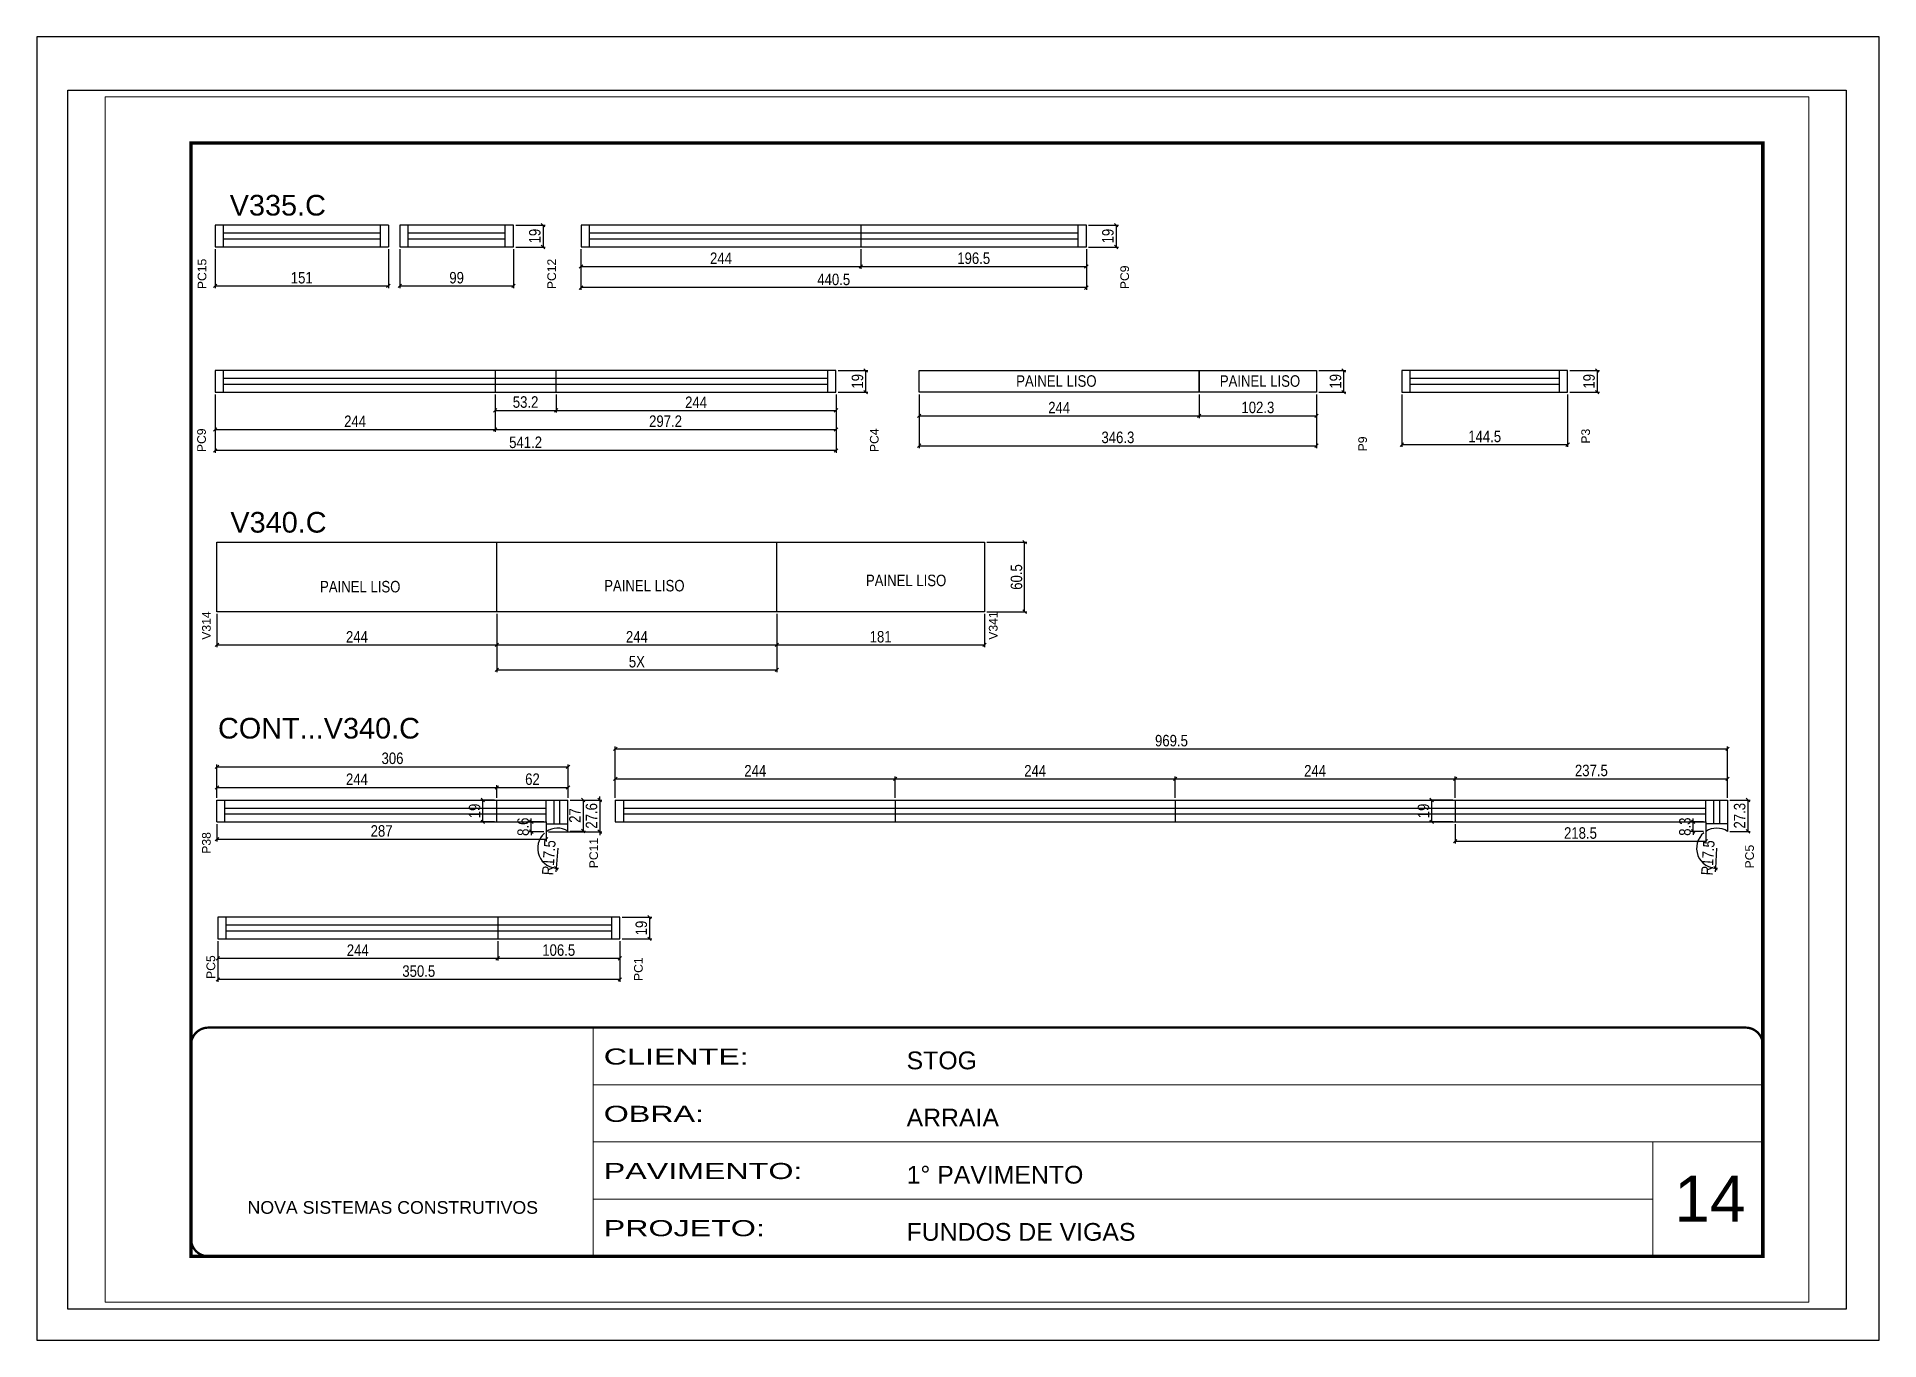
# Paper-space layout '01 (14)' of a CAD drawing. Extents: x -1 to 296, y 0 to 210.
# The model-space entities are those that its viewports show. They can reach past a viewport. Long polylines and large blocks are cut down to what shows.
import ezdxf

# ---------------------------------------------------------------- set-up
doc = ezdxf.new("R2010")
doc.units = 0
doc.linetypes.add('CONTINUO', pattern=[0])
doc.linetypes.add('DASHED', pattern=[0.75, 0.5, -0.25])
doc.layers.get('0').update_dxf_attribs({"linetype": 'CONTINUOUS'})
doc.layers.get('Defpoints').update_dxf_attribs({"linetype": 'CONTINUOUS'})
for name, color, linetype, lineweight in [('CARIMBO', 255, 'CONTINUOUS', 9), ('Folhas', 255, 'CONTINUOUS', 9), ('SARRAFO DE PRESSAO', 251, 'DASHED', 9)]:
    doc.layers.add(name, color=color, linetype=linetype, lineweight=lineweight)
for name, color, linetype in [('COTA', 241, 'CONTINUOUS'), ('NOMENCLATURA', 7, 'CONTINUOUS'), ('Painéis', 200, 'CONTINUOUS'), ('SARR_2.2x7', 40, 'CONTINUOUS')]:
    doc.layers.add(name, color=color, linetype=linetype)
doc.styles.add('ARIAL', font='arial.ttf')
doc.styles.add('COTA TECNICA', font='techl___.ttf', dxfattribs={"height": 10})
doc.styles.add('Tecnologia', font='')
doc.styles.get('Tecnologia').set_extended_font_data('Forgotten Futurist')
doc.dimstyles.new('PAINEL', dxfattribs={"dimtxt": 10, "dimasz": 3, "dimexe": 3, "dimexo": 3, "dimgap": 3, "dimtad": 1, "dimdec": 1, "dimzin": 12, "dimdsep": 46, "dimtxsty": 'COTA TECNICA', "dimblk1": 'OBLIQUE', "dimblk2": 'OBLIQUE', "dimsah": 1, "dimcen": 0.9, "dimclrd": 4, "dimclre": 4, "dimclrt": 240, "dimadec": 1, "dimazin": 3, "dimtfac": 1, "dimtdec": 1, "dimtmove": 0, "dimatfit": 3, "dimfxl": 1, "dimtolj": 1, "dimtzin": 12, "dimarcsym": 0})

psp = doc.layouts.new('01 (14)')

msp = doc.modelspace()

# ---------------------------------------------------------------- texts
at = {"layer": 'CARIMBO', "style": 'ARIAL'}
msp.add_text('14', height=40, dxfattribs=at).set_placement((7225.07, 9970.97))
at = {"layer": 'COTA', "color": 240, "linetype": 'Continuous', "char_height": 10, "attachment_point": 5, "style": 'COTA TECNICA'}
for insert in [(6686.46, 10703.29), (6863.96, 10703.29), (6555.49, 10529.56), (6079.67, 10524.14), (6327.35, 10525)]:
    msp.add_mtext('\\A1;PAINEL LISO', dxfattribs=dict(at, insert=insert))
at = {"layer": 'NOMENCLATURA', "linetype": 'Continuous', "style": 'ARIAL'}
for s, p in [('V335.C', (5965.9, 10847.53)), ('V340.C', (5966.48, 10571.29)), ('CONT...V340.C', (5955.69, 10391.87))]:
    msp.add_text(s, height=18, dxfattribs=at).set_placement(p)
for s, p in [('PC15', (5945.56, 10783.44)), ('PC12', (6250.32, 10783.44)), ('PC9', (6749.77, 10783.44)), ('PC9', (5945.14, 10641.48)), ('PC4', (6531.52, 10641.48)), ('P9', (6957.19, 10642.12)), ('P3', (7151.58, 10648.83)), ('V314', (5949.37, 10477.97)), ('V341', (6635.2, 10477.97)), ('P38', (5949.37, 10291.52)), ('PC11', (6286.94, 10278.89)), ('PC5', (7294.46, 10278.73)), ('PC5', (5953.23, 10182.47)), ('PC1', (6325.92, 10180.66))]:
    msp.add_text(s, height=7.567, rotation=90, dxfattribs=at).set_placement(p)

# ---------------------------------------------------------------- blocks, each defined once
blk = doc.blocks.new('9999999999')
at = {"color": 30, "linetype": 'CONTINUO'}
for p, q in [((98564.6, 34230.2), (98564.6, 34429.4)), ((98564.6, 34379.6), (99584, 34379.6)), ((98564.6, 34329.8), (99488, 34329.8)), ((99584, 34329.8), (99488, 34329.8)), ((99488, 34329.8), (99488, 34230.2)), ((98564.6, 34280), (99488, 34280))]:
    blk.add_line(p, q, dxfattribs=at)
at = {"color": 30, "linetype": 'CONTINUO', "const_width": 2}
blk.add_lwpolyline([(99584, 34230.2), (99584, 34414.4, 0.414214), (99569, 34429.4), (98229, 34429.4, 0.414214), (98214, 34414.4), (98214, 34245.2, 0.414214), (98229, 34230.2), (99584, 34230.2)], format="xyb", dxfattribs=at)
at = {"layer": 'Folhas'}
blk.add_lwpolyline([(98139, 34190.2), (99624, 34190.2), (99624, 35240.2), (98139, 35240.2)], close=True, dxfattribs=at)
at = {"layer": 'Folhas', "color": 30, "const_width": 3}
blk.add_lwpolyline([(98214, 34230.2), (99584, 34230.2), (99584, 35200.2), (98214, 35200.2)], close=True, dxfattribs=at)
at = {"color": 7, "linetype": 'Continuous', "ltscale": 5, "style": 'ARIAL'}
for s, height, p in [('STOG', 15.48, (98837.7, 34393.1)), ('ARRAIA', 15.48, (98837.7, 34343.3)), ('1° PAVIMENTO', 15.483, (98837.7, 34293.5)), ('NOVA SISTEMAS CONSTRUTIVOS', 11.059, (98263.2, 34267.2)), ('FUNDOS DE VIGAS', 15.483, (98837.7, 34243.7))]:
    blk.add_text(s, height=height, dxfattribs=at).set_placement(p)
at = {"layer": 'Folhas', "color": 7, "style": 'Tecnologia', "width": 1.5}
for s, p in [('CLIENTE:', (98573.7, 34397.2)), ('OBRA:', (98573.7, 34347.3)), ('PAVIMENTO:', (98573.7, 34297.5)), ('PROJETO:', (98573.7, 34247.7))]:
    blk.add_text(s, height=14, dxfattribs=at).set_placement(p)
blk = doc.blocks.new('_Oblique')
at = {"color": 0, "linetype": 'ByBlock', "lineweight": -2}
blk.add_line((-0.5, -0.5), (0.5, 0.5), dxfattribs=at)
blk = doc.blocks.new('*D343')
at = {"layer": 'COTA', "color": 4, "linetype": 'Continuous', "lineweight": -2, "transparency": 16777216}
for p, q in [((6215.2, 10839.1), (6241, 10839.1)), ((6239, 10839.1), (6239, 10820.1)), ((6215.2, 10820.1), (6241, 10820.1))]:
    blk.add_line(p, q, dxfattribs=at)
at = {"layer": 'Defpoints', "color": 0, "linetype": 'Continuous', "transparency": 16777216}
for p in [(6213.2, 10839.1), (6213.2, 10820.1), (6239, 10820.1)]:
    blk.add_point(p, dxfattribs=at)
at = {"layer": 'COTA', "color": 4, "linetype": 'Continuous', "lineweight": -2, "transparency": 16777216, "xscale": 3, "yscale": 3, "zscale": 3}
for p, rotation in [((6239, 10839.1), 90), ((6239, 10820.1), 270)]:
    blk.add_blockref('_Oblique', p, dxfattribs=dict(at, rotation=rotation))
at = {"layer": 'COTA', "color": 240, "linetype": 'Continuous', "transparency": 16777216, "insert": (6231.9, 10829.6), "char_height": 10, "attachment_point": 5, "rotation": 90, "style": 'COTA TECNICA'}
blk.add_mtext('\\A1;19', dxfattribs=at)
blk = doc.blocks.new('*D344')
at = {"layer": 'COTA', "color": 4, "linetype": 'Continuous', "lineweight": -2, "transparency": 16777216}
for p, q in [((5953.2, 10818.1), (5953.2, 10784.2)), ((6104.2, 10818.1), (6104.2, 10784.2)), ((5953.2, 10786.2), (6104.2, 10786.2))]:
    blk.add_line(p, q, dxfattribs=at)
at = {"layer": 'Defpoints', "color": 0, "linetype": 'Continuous', "transparency": 16777216}
for p in [(5953.2, 10820.1), (6104.2, 10820.1), (6104.2, 10786.2)]:
    blk.add_point(p, dxfattribs=at)
at = {"layer": 'COTA', "color": 4, "linetype": 'Continuous', "lineweight": -2, "transparency": 16777216, "xscale": 3, "yscale": 3, "zscale": 3, "rotation": 180}
blk.add_blockref('_Oblique', (5953.2, 10786.2), dxfattribs=at)
at = {"layer": 'COTA', "color": 4, "linetype": 'Continuous', "lineweight": -2, "transparency": 16777216, "xscale": 3, "yscale": 3, "zscale": 3}
blk.add_blockref('_Oblique', (6104.2, 10786.2), dxfattribs=at)
at = {"layer": 'COTA', "color": 240, "linetype": 'Continuous', "transparency": 16777216, "insert": (6028.7, 10793.3), "char_height": 10, "attachment_point": 5, "style": 'COTA TECNICA'}
blk.add_mtext('\\A1;151', dxfattribs=at)
blk = doc.blocks.new('*D345')
at = {"layer": 'COTA', "color": 4, "linetype": 'Continuous', "lineweight": -2, "transparency": 16777216}
for p, q in [((6114.2, 10818.1), (6114.2, 10784.2)), ((6213.2, 10818.1), (6213.2, 10784.2)), ((6114.2, 10786.2), (6213.2, 10786.2))]:
    blk.add_line(p, q, dxfattribs=at)
at = {"layer": 'Defpoints', "color": 0, "linetype": 'Continuous', "transparency": 16777216}
for p in [(6114.2, 10820.1), (6213.2, 10820.1), (6213.2, 10786.2)]:
    blk.add_point(p, dxfattribs=at)
at = {"layer": 'COTA', "color": 4, "linetype": 'Continuous', "lineweight": -2, "transparency": 16777216, "xscale": 3, "yscale": 3, "zscale": 3, "rotation": 180}
blk.add_blockref('_Oblique', (6114.2, 10786.2), dxfattribs=at)
at = {"layer": 'COTA', "color": 4, "linetype": 'Continuous', "lineweight": -2, "transparency": 16777216, "xscale": 3, "yscale": 3, "zscale": 3}
blk.add_blockref('_Oblique', (6213.2, 10786.2), dxfattribs=at)
at = {"layer": 'COTA', "color": 240, "linetype": 'Continuous', "transparency": 16777216, "insert": (6163.7, 10793.3), "char_height": 10, "attachment_point": 5, "style": 'COTA TECNICA'}
blk.add_mtext('\\A1;99', dxfattribs=at)
blk = doc.blocks.new('*D346')
at = {"layer": 'COTA', "color": 4, "linetype": 'Continuous', "lineweight": -2, "transparency": 16777216}
for p, q in [((6714.6, 10839.1), (6740.5, 10839.1)), ((6738.5, 10839.1), (6738.5, 10820.1)), ((6714.6, 10820.1), (6740.5, 10820.1))]:
    blk.add_line(p, q, dxfattribs=at)
at = {"layer": 'Defpoints', "color": 0, "linetype": 'Continuous', "transparency": 16777216}
for p in [(6712.6, 10839.1), (6712.6, 10820.1), (6738.5, 10820.1)]:
    blk.add_point(p, dxfattribs=at)
at = {"layer": 'COTA', "color": 4, "linetype": 'Continuous', "lineweight": -2, "transparency": 16777216, "xscale": 3, "yscale": 3, "zscale": 3}
for p, rotation in [((6738.5, 10839.1), 90), ((6738.5, 10820.1), 270)]:
    blk.add_blockref('_Oblique', p, dxfattribs=dict(at, rotation=rotation))
at = {"layer": 'COTA', "color": 240, "linetype": 'Continuous', "transparency": 16777216, "insert": (6731.4, 10829.6), "char_height": 10, "attachment_point": 5, "rotation": 90, "style": 'COTA TECNICA'}
blk.add_mtext('\\A1;19', dxfattribs=at)
blk = doc.blocks.new('*D347')
at = {"layer": 'COTA', "color": 4, "linetype": 'Continuous', "lineweight": -2, "transparency": 16777216}
for p, q in [((6272.1, 10818.1), (6272.1, 10782.7)), ((6712.6, 10818.1), (6712.6, 10782.7)), ((6712.6, 10784.7), (6272.1, 10784.7))]:
    blk.add_line(p, q, dxfattribs=at)
at = {"layer": 'Defpoints', "color": 0, "linetype": 'Continuous', "transparency": 16777216}
for p in [(6272.1, 10820.1), (6712.6, 10820.1), (6272.1, 10784.7)]:
    blk.add_point(p, dxfattribs=at)
at = {"layer": 'COTA', "color": 4, "linetype": 'Continuous', "lineweight": -2, "transparency": 16777216, "xscale": 3, "yscale": 3, "zscale": 3, "rotation": 180}
blk.add_blockref('_Oblique', (6272.1, 10784.7), dxfattribs=at)
at = {"layer": 'COTA', "color": 4, "linetype": 'Continuous', "lineweight": -2, "transparency": 16777216, "xscale": 3, "yscale": 3, "zscale": 3}
blk.add_blockref('_Oblique', (6712.6, 10784.7), dxfattribs=at)
at = {"layer": 'COTA', "color": 240, "linetype": 'Continuous', "transparency": 16777216, "insert": (6492.4, 10791.8), "char_height": 10, "attachment_point": 5, "style": 'COTA TECNICA'}
blk.add_mtext('\\A1;440.5', dxfattribs=at)
blk = doc.blocks.new('*D348')
at = {"layer": 'COTA', "color": 4, "linetype": 'Continuous', "lineweight": -2, "transparency": 16777216}
for p, q in [((6272.1, 10818.1), (6272.1, 10801.2)), ((6516.1, 10818.1), (6516.1, 10801.2)), ((6272.1, 10803.2), (6516.1, 10803.2))]:
    blk.add_line(p, q, dxfattribs=at)
at = {"layer": 'Defpoints', "color": 0, "linetype": 'Continuous', "transparency": 16777216}
for p in [(6272.1, 10820.1), (6516.1, 10820.1), (6516.1, 10803.2)]:
    blk.add_point(p, dxfattribs=at)
at = {"layer": 'COTA', "color": 4, "linetype": 'Continuous', "lineweight": -2, "transparency": 16777216, "xscale": 3, "yscale": 3, "zscale": 3, "rotation": 180}
blk.add_blockref('_Oblique', (6272.1, 10803.2), dxfattribs=at)
at = {"layer": 'COTA', "color": 4, "linetype": 'Continuous', "lineweight": -2, "transparency": 16777216, "xscale": 3, "yscale": 3, "zscale": 3}
blk.add_blockref('_Oblique', (6516.1, 10803.2), dxfattribs=at)
at = {"layer": 'COTA', "color": 240, "linetype": 'Continuous', "transparency": 16777216, "insert": (6394.1, 10810.3), "char_height": 10, "attachment_point": 5, "style": 'COTA TECNICA'}
blk.add_mtext('\\A1;244', dxfattribs=at)
blk = doc.blocks.new('*D349')
at = {"layer": 'COTA', "color": 4, "linetype": 'Continuous', "lineweight": -2, "transparency": 16777216}
for p, q in [((6516.1, 10818.1), (6516.1, 10801.2)), ((6712.6, 10818.1), (6712.6, 10801.2)), ((6516.1, 10803.2), (6712.6, 10803.2))]:
    blk.add_line(p, q, dxfattribs=at)
at = {"layer": 'Defpoints', "color": 0, "linetype": 'Continuous', "transparency": 16777216}
for p in [(6516.1, 10820.1), (6712.6, 10820.1), (6712.6, 10803.2)]:
    blk.add_point(p, dxfattribs=at)
at = {"layer": 'COTA', "color": 4, "linetype": 'Continuous', "lineweight": -2, "transparency": 16777216, "xscale": 3, "yscale": 3, "zscale": 3, "rotation": 180}
blk.add_blockref('_Oblique', (6516.1, 10803.2), dxfattribs=at)
at = {"layer": 'COTA', "color": 4, "linetype": 'Continuous', "lineweight": -2, "transparency": 16777216, "xscale": 3, "yscale": 3, "zscale": 3}
blk.add_blockref('_Oblique', (6712.6, 10803.2), dxfattribs=at)
at = {"layer": 'COTA', "color": 240, "linetype": 'Continuous', "transparency": 16777216, "insert": (6614.4, 10810.3), "char_height": 10, "attachment_point": 5, "style": 'COTA TECNICA'}
blk.add_mtext('\\A1;196.5', dxfattribs=at)
blk = doc.blocks.new('*D350')
at = {"layer": 'COTA', "color": 4, "linetype": 'Continuous', "lineweight": -2, "transparency": 16777216}
for p, q in [((6496.4, 10712.6), (6522.2, 10712.6)), ((6520.2, 10712.6), (6520.2, 10693.6)), ((6496.4, 10693.6), (6522.2, 10693.6))]:
    blk.add_line(p, q, dxfattribs=at)
at = {"layer": 'Defpoints', "color": 0, "linetype": 'Continuous', "transparency": 16777216}
for p in [(6494.4, 10712.6), (6494.4, 10693.6), (6520.2, 10693.6)]:
    blk.add_point(p, dxfattribs=at)
at = {"layer": 'COTA', "color": 4, "linetype": 'Continuous', "lineweight": -2, "transparency": 16777216, "xscale": 3, "yscale": 3, "zscale": 3}
for p, rotation in [((6520.2, 10712.6), 90), ((6520.2, 10693.6), 270)]:
    blk.add_blockref('_Oblique', p, dxfattribs=dict(at, rotation=rotation))
at = {"layer": 'COTA', "color": 240, "linetype": 'Continuous', "transparency": 16777216, "insert": (6513.1, 10703.1), "char_height": 10, "attachment_point": 5, "rotation": 90, "style": 'COTA TECNICA'}
blk.add_mtext('\\A1;19', dxfattribs=at)
blk = doc.blocks.new('*D351')
at = {"layer": 'COTA', "color": 4, "linetype": 'Continuous', "lineweight": -2, "transparency": 16777216}
for p, q in [((5953.2, 10691.6), (5953.2, 10640.8)), ((6494.4, 10691.6), (6494.4, 10640.8)), ((6494.4, 10642.8), (5953.2, 10642.8))]:
    blk.add_line(p, q, dxfattribs=at)
at = {"layer": 'Defpoints', "color": 0, "linetype": 'Continuous', "transparency": 16777216}
for p in [(5953.2, 10693.6), (6494.4, 10693.6), (5953.2, 10642.8)]:
    blk.add_point(p, dxfattribs=at)
at = {"layer": 'COTA', "color": 4, "linetype": 'Continuous', "lineweight": -2, "transparency": 16777216, "xscale": 3, "yscale": 3, "zscale": 3, "rotation": 180}
blk.add_blockref('_Oblique', (5953.2, 10642.8), dxfattribs=at)
at = {"layer": 'COTA', "color": 4, "linetype": 'Continuous', "lineweight": -2, "transparency": 16777216, "xscale": 3, "yscale": 3, "zscale": 3}
blk.add_blockref('_Oblique', (6494.4, 10642.8), dxfattribs=at)
at = {"layer": 'COTA', "color": 240, "linetype": 'Continuous', "transparency": 16777216, "insert": (6223.8, 10649.9), "char_height": 10, "attachment_point": 5, "style": 'COTA TECNICA'}
blk.add_mtext('\\A1;541.2', dxfattribs=at)
blk = doc.blocks.new('*D352')
at = {"layer": 'COTA', "color": 4, "linetype": 'Continuous', "lineweight": -2, "transparency": 16777216}
for p, q in [((5953.2, 10691.6), (5953.2, 10659.2)), ((6197.2, 10691.6), (6197.2, 10659.2)), ((5953.2, 10661.2), (6197.2, 10661.2))]:
    blk.add_line(p, q, dxfattribs=at)
at = {"layer": 'Defpoints', "color": 0, "linetype": 'Continuous', "transparency": 16777216}
for p in [(5953.2, 10693.6), (6197.2, 10693.6), (6197.2, 10661.2)]:
    blk.add_point(p, dxfattribs=at)
at = {"layer": 'COTA', "color": 4, "linetype": 'Continuous', "lineweight": -2, "transparency": 16777216, "xscale": 3, "yscale": 3, "zscale": 3, "rotation": 180}
blk.add_blockref('_Oblique', (5953.2, 10661.2), dxfattribs=at)
at = {"layer": 'COTA', "color": 4, "linetype": 'Continuous', "lineweight": -2, "transparency": 16777216, "xscale": 3, "yscale": 3, "zscale": 3}
blk.add_blockref('_Oblique', (6197.2, 10661.2), dxfattribs=at)
at = {"layer": 'COTA', "color": 240, "linetype": 'Continuous', "transparency": 16777216, "insert": (6075.2, 10668.3), "char_height": 10, "attachment_point": 5, "style": 'COTA TECNICA'}
blk.add_mtext('\\A1;244', dxfattribs=at)
blk = doc.blocks.new('*D353')
at = {"layer": 'COTA', "color": 4, "linetype": 'Continuous', "lineweight": -2, "transparency": 16777216}
for p, q in [((6197.2, 10691.6), (6197.2, 10659.2)), ((6494.4, 10691.6), (6494.4, 10659.2)), ((6197.2, 10661.2), (6494.4, 10661.2))]:
    blk.add_line(p, q, dxfattribs=at)
at = {"layer": 'Defpoints', "color": 0, "linetype": 'Continuous', "transparency": 16777216}
for p in [(6197.2, 10693.6), (6494.4, 10693.6), (6494.4, 10661.2)]:
    blk.add_point(p, dxfattribs=at)
at = {"layer": 'COTA', "color": 4, "linetype": 'Continuous', "lineweight": -2, "transparency": 16777216, "xscale": 3, "yscale": 3, "zscale": 3, "rotation": 180}
blk.add_blockref('_Oblique', (6197.2, 10661.2), dxfattribs=at)
at = {"layer": 'COTA', "color": 4, "linetype": 'Continuous', "lineweight": -2, "transparency": 16777216, "xscale": 3, "yscale": 3, "zscale": 3}
blk.add_blockref('_Oblique', (6494.4, 10661.2), dxfattribs=at)
at = {"layer": 'COTA', "color": 240, "linetype": 'Continuous', "transparency": 16777216, "insert": (6345.8, 10668.3), "char_height": 10, "attachment_point": 5, "style": 'COTA TECNICA'}
blk.add_mtext('\\A1;297.2', dxfattribs=at)
blk = doc.blocks.new('*D354')
at = {"layer": 'COTA', "color": 4, "linetype": 'Continuous', "lineweight": -2, "transparency": 16777216}
for p, q in [((6197.2, 10691.6), (6197.2, 10675.8)), ((6250.4, 10691.6), (6250.4, 10675.8)), ((6197.2, 10677.8), (6250.4, 10677.8))]:
    blk.add_line(p, q, dxfattribs=at)
at = {"layer": 'Defpoints', "color": 0, "linetype": 'Continuous', "transparency": 16777216}
for p in [(6197.2, 10693.6), (6250.4, 10693.6), (6250.4, 10677.8)]:
    blk.add_point(p, dxfattribs=at)
at = {"layer": 'COTA', "color": 4, "linetype": 'Continuous', "lineweight": -2, "transparency": 16777216, "xscale": 3, "yscale": 3, "zscale": 3, "rotation": 180}
blk.add_blockref('_Oblique', (6197.2, 10677.8), dxfattribs=at)
at = {"layer": 'COTA', "color": 4, "linetype": 'Continuous', "lineweight": -2, "transparency": 16777216, "xscale": 3, "yscale": 3, "zscale": 3}
blk.add_blockref('_Oblique', (6250.4, 10677.8), dxfattribs=at)
at = {"layer": 'COTA', "color": 240, "linetype": 'Continuous', "transparency": 16777216, "insert": (6223.8, 10685), "char_height": 10, "attachment_point": 5, "style": 'COTA TECNICA'}
blk.add_mtext('\\A1;53.2', dxfattribs=at)
blk = doc.blocks.new('*D355')
at = {"layer": 'COTA', "color": 4, "linetype": 'Continuous', "lineweight": -2, "transparency": 16777216}
for p, q in [((6250.4, 10691.6), (6250.4, 10675.8)), ((6494.4, 10691.6), (6494.4, 10675.8)), ((6250.4, 10677.8), (6494.4, 10677.8))]:
    blk.add_line(p, q, dxfattribs=at)
at = {"layer": 'Defpoints', "color": 0, "linetype": 'Continuous', "transparency": 16777216}
for p in [(6250.4, 10693.6), (6494.4, 10693.6), (6494.4, 10677.8)]:
    blk.add_point(p, dxfattribs=at)
at = {"layer": 'COTA', "color": 4, "linetype": 'Continuous', "lineweight": -2, "transparency": 16777216, "xscale": 3, "yscale": 3, "zscale": 3, "rotation": 180}
blk.add_blockref('_Oblique', (6250.4, 10677.8), dxfattribs=at)
at = {"layer": 'COTA', "color": 4, "linetype": 'Continuous', "lineweight": -2, "transparency": 16777216, "xscale": 3, "yscale": 3, "zscale": 3}
blk.add_blockref('_Oblique', (6494.4, 10677.8), dxfattribs=at)
at = {"layer": 'COTA', "color": 240, "linetype": 'Continuous', "transparency": 16777216, "insert": (6372.4, 10684.8), "char_height": 10, "attachment_point": 5, "style": 'COTA TECNICA'}
blk.add_mtext('\\A1;244', dxfattribs=at)
blk = doc.blocks.new('*D356')
at = {"layer": 'COTA', "color": 4, "linetype": 'Continuous', "lineweight": -2, "transparency": 16777216}
for p, q in [((6566.9, 10691.6), (6566.9, 10671.1)), ((6810.9, 10691.6), (6810.9, 10671.1)), ((6566.9, 10673.1), (6810.9, 10673.1))]:
    blk.add_line(p, q, dxfattribs=at)
at = {"layer": 'Defpoints', "color": 0, "linetype": 'Continuous', "transparency": 16777216}
for p in [(6566.9, 10693.6), (6810.9, 10693.6), (6810.9, 10673.1)]:
    blk.add_point(p, dxfattribs=at)
at = {"layer": 'COTA', "color": 4, "linetype": 'Continuous', "lineweight": -2, "transparency": 16777216, "xscale": 3, "yscale": 3, "zscale": 3, "rotation": 180}
blk.add_blockref('_Oblique', (6566.9, 10673.1), dxfattribs=at)
at = {"layer": 'COTA', "color": 4, "linetype": 'Continuous', "lineweight": -2, "transparency": 16777216, "xscale": 3, "yscale": 3, "zscale": 3}
blk.add_blockref('_Oblique', (6810.9, 10673.1), dxfattribs=at)
at = {"layer": 'COTA', "color": 240, "linetype": 'Continuous', "transparency": 16777216, "insert": (6688.9, 10680.2), "char_height": 10, "attachment_point": 5, "style": 'COTA TECNICA'}
blk.add_mtext('\\A1;244', dxfattribs=at)
blk = doc.blocks.new('*D357')
at = {"layer": 'COTA', "color": 4, "linetype": 'Continuous', "lineweight": -2, "transparency": 16777216}
for p, q in [((6810.9, 10691.6), (6810.9, 10671.1)), ((6913.2, 10691.6), (6913.2, 10671.1)), ((6810.9, 10673.1), (6913.2, 10673.1))]:
    blk.add_line(p, q, dxfattribs=at)
at = {"layer": 'Defpoints', "color": 0, "linetype": 'Continuous', "transparency": 16777216}
for p in [(6810.9, 10693.6), (6913.2, 10693.6), (6913.2, 10673.1)]:
    blk.add_point(p, dxfattribs=at)
at = {"layer": 'COTA', "color": 4, "linetype": 'Continuous', "lineweight": -2, "transparency": 16777216, "xscale": 3, "yscale": 3, "zscale": 3, "rotation": 180}
blk.add_blockref('_Oblique', (6810.9, 10673.1), dxfattribs=at)
at = {"layer": 'COTA', "color": 4, "linetype": 'Continuous', "lineweight": -2, "transparency": 16777216, "xscale": 3, "yscale": 3, "zscale": 3}
blk.add_blockref('_Oblique', (6913.2, 10673.1), dxfattribs=at)
at = {"layer": 'COTA', "color": 240, "linetype": 'Continuous', "transparency": 16777216, "insert": (6862.1, 10680.3), "char_height": 10, "attachment_point": 5, "style": 'COTA TECNICA'}
blk.add_mtext('\\A1;102.3', dxfattribs=at)
blk = doc.blocks.new('*D358')
at = {"layer": 'COTA', "color": 4, "linetype": 'Continuous', "lineweight": -2, "transparency": 16777216}
for p, q in [((6566.9, 10691.6), (6566.9, 10645)), ((6913.2, 10691.6), (6913.2, 10645)), ((6566.9, 10647), (6913.2, 10647))]:
    blk.add_line(p, q, dxfattribs=at)
at = {"layer": 'Defpoints', "color": 0, "linetype": 'Continuous', "transparency": 16777216}
for p in [(6566.9, 10693.6), (6913.2, 10693.6), (6913.2, 10647)]:
    blk.add_point(p, dxfattribs=at)
at = {"layer": 'COTA', "color": 4, "linetype": 'Continuous', "lineweight": -2, "transparency": 16777216, "xscale": 3, "yscale": 3, "zscale": 3, "rotation": 180}
blk.add_blockref('_Oblique', (6566.9, 10647), dxfattribs=at)
at = {"layer": 'COTA', "color": 4, "linetype": 'Continuous', "lineweight": -2, "transparency": 16777216, "xscale": 3, "yscale": 3, "zscale": 3}
blk.add_blockref('_Oblique', (6913.2, 10647), dxfattribs=at)
at = {"layer": 'COTA', "color": 240, "linetype": 'Continuous', "transparency": 16777216, "insert": (6740.1, 10654.2), "char_height": 10, "attachment_point": 5, "style": 'COTA TECNICA'}
blk.add_mtext('\\A1;346.3', dxfattribs=at)
blk = doc.blocks.new('*D359')
at = {"layer": 'COTA', "color": 4, "linetype": 'Continuous', "lineweight": -2, "transparency": 16777216}
for p, q in [((6915.2, 10712.6), (6938.9, 10712.6)), ((6936.9, 10693.6), (6936.9, 10712.6)), ((6915.2, 10693.6), (6938.9, 10693.6))]:
    blk.add_line(p, q, dxfattribs=at)
at = {"layer": 'Defpoints', "color": 0, "linetype": 'Continuous', "transparency": 16777216}
for p in [(6913.2, 10712.6), (6936.9, 10712.6), (6913.2, 10693.6)]:
    blk.add_point(p, dxfattribs=at)
at = {"layer": 'COTA', "color": 4, "linetype": 'Continuous', "lineweight": -2, "transparency": 16777216, "xscale": 3, "yscale": 3, "zscale": 3}
for p, rotation in [((6936.9, 10712.6), 90), ((6936.9, 10693.6), 270)]:
    blk.add_blockref('_Oblique', p, dxfattribs=dict(at, rotation=rotation))
at = {"layer": 'COTA', "color": 240, "linetype": 'Continuous', "transparency": 16777216, "insert": (6929.8, 10703.1), "char_height": 10, "attachment_point": 5, "rotation": 90, "style": 'COTA TECNICA'}
blk.add_mtext('\\A1;19', dxfattribs=at)
blk = doc.blocks.new('*D360')
at = {"layer": 'COTA', "color": 4, "linetype": 'Continuous', "lineweight": -2, "transparency": 16777216}
for p, q in [((7134.1, 10712.6), (7159.9, 10712.6)), ((7157.9, 10712.6), (7157.9, 10693.6)), ((7134.1, 10693.6), (7159.9, 10693.6))]:
    blk.add_line(p, q, dxfattribs=at)
at = {"layer": 'Defpoints', "color": 0, "linetype": 'Continuous', "transparency": 16777216}
for p in [(7132.1, 10712.6), (7132.1, 10693.6), (7157.9, 10693.6)]:
    blk.add_point(p, dxfattribs=at)
at = {"layer": 'COTA', "color": 4, "linetype": 'Continuous', "lineweight": -2, "transparency": 16777216, "xscale": 3, "yscale": 3, "zscale": 3}
for p, rotation in [((7157.9, 10712.6), 90), ((7157.9, 10693.6), 270)]:
    blk.add_blockref('_Oblique', p, dxfattribs=dict(at, rotation=rotation))
at = {"layer": 'COTA', "color": 240, "linetype": 'Continuous', "transparency": 16777216, "insert": (7150.8, 10703.1), "char_height": 10, "attachment_point": 5, "rotation": 90, "style": 'COTA TECNICA'}
blk.add_mtext('\\A1;19', dxfattribs=at)
blk = doc.blocks.new('*D361')
at = {"layer": 'COTA', "color": 4, "linetype": 'Continuous', "lineweight": -2, "transparency": 16777216}
for p, q in [((6987.6, 10691.6), (6987.6, 10645.9)), ((7132.1, 10691.6), (7132.1, 10645.9)), ((7132.1, 10647.9), (6987.6, 10647.9))]:
    blk.add_line(p, q, dxfattribs=at)
at = {"layer": 'Defpoints', "color": 0, "linetype": 'Continuous', "transparency": 16777216}
for p in [(6987.6, 10693.6), (7132.1, 10693.6), (6987.6, 10647.9)]:
    blk.add_point(p, dxfattribs=at)
at = {"layer": 'COTA', "color": 4, "linetype": 'Continuous', "lineweight": -2, "transparency": 16777216, "xscale": 3, "yscale": 3, "zscale": 3, "rotation": 180}
blk.add_blockref('_Oblique', (6987.6, 10647.9), dxfattribs=at)
at = {"layer": 'COTA', "color": 4, "linetype": 'Continuous', "lineweight": -2, "transparency": 16777216, "xscale": 3, "yscale": 3, "zscale": 3}
blk.add_blockref('_Oblique', (7132.1, 10647.9), dxfattribs=at)
at = {"layer": 'COTA', "color": 240, "linetype": 'Continuous', "transparency": 16777216, "insert": (7059.8, 10655), "char_height": 10, "attachment_point": 5, "style": 'COTA TECNICA'}
blk.add_mtext('\\A1;144.5', dxfattribs=at)
blk = doc.blocks.new('*D379')
at = {"layer": 'COTA', "color": 4, "linetype": 'Continuous', "lineweight": -2, "transparency": 16777216}
for p, q in [((5954.8, 10500.4), (5954.8, 10471.5)), ((6198.8, 10500.4), (6198.8, 10471.5)), ((5954.8, 10473.5), (6198.8, 10473.5))]:
    blk.add_line(p, q, dxfattribs=at)
at = {"layer": 'Defpoints', "color": 0, "linetype": 'Continuous', "transparency": 16777216}
for p in [(5954.8, 10502.4), (6198.8, 10502.4), (6198.8, 10473.5)]:
    blk.add_point(p, dxfattribs=at)
at = {"layer": 'COTA', "color": 4, "linetype": 'Continuous', "lineweight": -2, "transparency": 16777216, "xscale": 3, "yscale": 3, "zscale": 3, "rotation": 180}
blk.add_blockref('_Oblique', (5954.8, 10473.5), dxfattribs=at)
at = {"layer": 'COTA', "color": 4, "linetype": 'Continuous', "lineweight": -2, "transparency": 16777216, "xscale": 3, "yscale": 3, "zscale": 3}
blk.add_blockref('_Oblique', (6198.8, 10473.5), dxfattribs=at)
at = {"layer": 'COTA', "color": 240, "linetype": 'Continuous', "transparency": 16777216, "insert": (6076.8, 10480.5), "char_height": 10, "attachment_point": 5, "style": 'COTA TECNICA'}
blk.add_mtext('\\A1;244', dxfattribs=at)
blk = doc.blocks.new('*D380')
at = {"layer": 'COTA', "color": 4, "linetype": 'Continuous', "lineweight": -2, "transparency": 16777216}
for p, q in [((6198.8, 10500.4), (6198.8, 10471.5)), ((6442.8, 10500.4), (6442.8, 10471.5)), ((6198.8, 10473.5), (6442.8, 10473.5))]:
    blk.add_line(p, q, dxfattribs=at)
at = {"layer": 'Defpoints', "color": 0, "linetype": 'Continuous', "transparency": 16777216}
for p in [(6198.8, 10502.4), (6442.8, 10502.4), (6442.8, 10473.5)]:
    blk.add_point(p, dxfattribs=at)
at = {"layer": 'COTA', "color": 4, "linetype": 'Continuous', "lineweight": -2, "transparency": 16777216, "xscale": 3, "yscale": 3, "zscale": 3, "rotation": 180}
blk.add_blockref('_Oblique', (6198.8, 10473.5), dxfattribs=at)
at = {"layer": 'COTA', "color": 4, "linetype": 'Continuous', "lineweight": -2, "transparency": 16777216, "xscale": 3, "yscale": 3, "zscale": 3}
blk.add_blockref('_Oblique', (6442.8, 10473.5), dxfattribs=at)
at = {"layer": 'COTA', "color": 240, "linetype": 'Continuous', "transparency": 16777216, "insert": (6320.8, 10480.5), "char_height": 10, "attachment_point": 5, "style": 'COTA TECNICA'}
blk.add_mtext('\\A1;244', dxfattribs=at)
blk = doc.blocks.new('*D381')
at = {"layer": 'COTA', "color": 4, "linetype": 'Continuous', "lineweight": -2, "transparency": 16777216}
for p, q in [((6442.8, 10500.4), (6442.8, 10471.5)), ((6623.8, 10500.4), (6623.8, 10471.5)), ((6442.8, 10473.5), (6623.8, 10473.5))]:
    blk.add_line(p, q, dxfattribs=at)
at = {"layer": 'Defpoints', "color": 0, "linetype": 'Continuous', "transparency": 16777216}
for p in [(6442.8, 10502.4), (6623.8, 10502.4), (6623.8, 10473.5)]:
    blk.add_point(p, dxfattribs=at)
at = {"layer": 'COTA', "color": 4, "linetype": 'Continuous', "lineweight": -2, "transparency": 16777216, "xscale": 3, "yscale": 3, "zscale": 3, "rotation": 180}
blk.add_blockref('_Oblique', (6442.8, 10473.5), dxfattribs=at)
at = {"layer": 'COTA', "color": 4, "linetype": 'Continuous', "lineweight": -2, "transparency": 16777216, "xscale": 3, "yscale": 3, "zscale": 3}
blk.add_blockref('_Oblique', (6623.8, 10473.5), dxfattribs=at)
at = {"layer": 'COTA', "color": 240, "linetype": 'Continuous', "transparency": 16777216, "insert": (6533.3, 10480.5), "char_height": 10, "attachment_point": 5, "style": 'COTA TECNICA'}
blk.add_mtext('\\A1;181', dxfattribs=at)
blk = doc.blocks.new('*D382')
at = {"layer": 'COTA', "color": 4, "linetype": 'Continuous', "lineweight": -2, "transparency": 16777216}
for p, q in [((6198.8, 10500.4), (6198.8, 10449.7)), ((6442.8, 10500.4), (6442.8, 10449.7)), ((6198.8, 10451.7), (6442.8, 10451.7))]:
    blk.add_line(p, q, dxfattribs=at)
at = {"layer": 'Defpoints', "color": 0, "linetype": 'Continuous', "transparency": 16777216}
for p in [(6198.8, 10502.4), (6442.8, 10502.4), (6442.8, 10451.7)]:
    blk.add_point(p, dxfattribs=at)
at = {"layer": 'COTA', "color": 4, "linetype": 'Continuous', "lineweight": -2, "transparency": 16777216, "xscale": 3, "yscale": 3, "zscale": 3, "rotation": 180}
blk.add_blockref('_Oblique', (6198.8, 10451.7), dxfattribs=at)
at = {"layer": 'COTA', "color": 4, "linetype": 'Continuous', "lineweight": -2, "transparency": 16777216, "xscale": 3, "yscale": 3, "zscale": 3}
blk.add_blockref('_Oblique', (6442.8, 10451.7), dxfattribs=at)
at = {"layer": 'COTA', "color": 240, "linetype": 'Continuous', "transparency": 16777216, "insert": (6320.8, 10458.8), "char_height": 10, "attachment_point": 5, "style": 'COTA TECNICA'}
blk.add_mtext('\\A1;5X', dxfattribs=at)
blk = doc.blocks.new('*D383')
at = {"layer": 'COTA', "color": 4, "linetype": 'Continuous', "lineweight": -2, "transparency": 16777216}
for p, q in [((5954.8, 10340.3), (5954.8, 10369.3)), ((5954.8, 10367.3), (6260.8, 10367.3)), ((6260.8, 10340.3), (6260.8, 10369.3))]:
    blk.add_line(p, q, dxfattribs=at)
at = {"layer": 'Defpoints', "color": 0, "linetype": 'Continuous', "transparency": 16777216}
for p in [(6260.8, 10367.3), (5954.8, 10338.3), (6260.8, 10338.3)]:
    blk.add_point(p, dxfattribs=at)
at = {"layer": 'COTA', "color": 4, "linetype": 'Continuous', "lineweight": -2, "transparency": 16777216, "xscale": 3, "yscale": 3, "zscale": 3, "rotation": 180}
blk.add_blockref('_Oblique', (5954.8, 10367.3), dxfattribs=at)
at = {"layer": 'COTA', "color": 4, "linetype": 'Continuous', "lineweight": -2, "transparency": 16777216, "xscale": 3, "yscale": 3, "zscale": 3}
blk.add_blockref('_Oblique', (6260.8, 10367.3), dxfattribs=at)
at = {"layer": 'COTA', "color": 240, "linetype": 'Continuous', "transparency": 16777216, "insert": (6107.8, 10374.6), "char_height": 10, "attachment_point": 5, "style": 'COTA TECNICA'}
blk.add_mtext('\\A1;306', dxfattribs=at)
blk = doc.blocks.new('*D384')
at = {"layer": 'COTA', "color": 4, "linetype": 'Continuous', "lineweight": -2, "transparency": 16777216}
for p, q in [((5954.8, 10340.3), (5954.8, 10351.3)), ((5954.8, 10349.3), (6198.8, 10349.3)), ((6198.8, 10340.3), (6198.8, 10351.3))]:
    blk.add_line(p, q, dxfattribs=at)
at = {"layer": 'Defpoints', "color": 0, "linetype": 'Continuous', "transparency": 16777216}
for p in [(6198.8, 10349.3), (5954.8, 10338.3), (6198.8, 10338.3)]:
    blk.add_point(p, dxfattribs=at)
at = {"layer": 'COTA', "color": 4, "linetype": 'Continuous', "lineweight": -2, "transparency": 16777216, "xscale": 3, "yscale": 3, "zscale": 3, "rotation": 180}
blk.add_blockref('_Oblique', (5954.8, 10349.3), dxfattribs=at)
at = {"layer": 'COTA', "color": 4, "linetype": 'Continuous', "lineweight": -2, "transparency": 16777216, "xscale": 3, "yscale": 3, "zscale": 3}
blk.add_blockref('_Oblique', (6198.8, 10349.3), dxfattribs=at)
at = {"layer": 'COTA', "color": 240, "linetype": 'Continuous', "transparency": 16777216, "insert": (6076.8, 10356.4), "char_height": 10, "attachment_point": 5, "style": 'COTA TECNICA'}
blk.add_mtext('\\A1;244', dxfattribs=at)
blk = doc.blocks.new('*D385')
at = {"layer": 'COTA', "color": 4, "linetype": 'Continuous', "lineweight": -2, "transparency": 16777216}
for p, q in [((6198.8, 10340.3), (6198.8, 10351.3)), ((6198.8, 10349.3), (6260.8, 10349.3)), ((6260.8, 10340.3), (6260.8, 10351.3))]:
    blk.add_line(p, q, dxfattribs=at)
at = {"layer": 'Defpoints', "color": 0, "linetype": 'Continuous', "transparency": 16777216}
for p in [(6260.8, 10349.3), (6198.8, 10338.3), (6260.8, 10338.3)]:
    blk.add_point(p, dxfattribs=at)
at = {"layer": 'COTA', "color": 4, "linetype": 'Continuous', "lineweight": -2, "transparency": 16777216, "xscale": 3, "yscale": 3, "zscale": 3, "rotation": 180}
blk.add_blockref('_Oblique', (6198.8, 10349.3), dxfattribs=at)
at = {"layer": 'COTA', "color": 4, "linetype": 'Continuous', "lineweight": -2, "transparency": 16777216, "xscale": 3, "yscale": 3, "zscale": 3}
blk.add_blockref('_Oblique', (6260.8, 10349.3), dxfattribs=at)
at = {"layer": 'COTA', "color": 240, "linetype": 'Continuous', "transparency": 16777216, "insert": (6229.8, 10356.4), "char_height": 10, "attachment_point": 5, "style": 'COTA TECNICA'}
blk.add_mtext('\\A1;62', dxfattribs=at)
blk = doc.blocks.new('*D386')
at = {"layer": 'COTA', "color": 4, "linetype": 'Continuous', "lineweight": -2, "transparency": 16777216}
for p, q in [((6262.8, 10338.3), (6290.4, 10338.3)), ((6288.4, 10338.3), (6288.4, 10341.3)), ((6288.4, 10338.3), (6288.4, 10310.7)), ((6243.8, 10310.7), (6290.4, 10310.7)), ((6288.4, 10310.7), (6288.4, 10307.7))]:
    blk.add_line(p, q, dxfattribs=at)
at = {"layer": 'Defpoints', "color": 0, "linetype": 'Continuous', "transparency": 16777216}
for p in [(6260.8, 10338.3), (6241.8, 10310.7), (6288.4, 10310.7)]:
    blk.add_point(p, dxfattribs=at)
at = {"layer": 'COTA', "color": 4, "linetype": 'Continuous', "lineweight": -2, "transparency": 16777216, "xscale": 3, "yscale": 3, "zscale": 3}
for p, rotation in [((6288.4, 10338.3), 270), ((6288.4, 10310.7), 90)]:
    blk.add_blockref('_Oblique', p, dxfattribs=dict(at, rotation=rotation))
at = {"layer": 'COTA', "color": 240, "linetype": 'Continuous', "transparency": 16777216, "insert": (6281.3, 10324.5), "char_height": 10, "attachment_point": 5, "rotation": 90, "style": 'COTA TECNICA'}
blk.add_mtext('\\A1;27.6', dxfattribs=at)
blk = doc.blocks.new('*D387')
at = {"layer": 'COTA', "color": 4, "linetype": 'Continuous', "lineweight": -2, "transparency": 16777216}
for p, q in [((6262.8, 10338.3), (6275.9, 10338.3)), ((6273.9, 10338.3), (6273.9, 10311.3)), ((6262.8, 10311.3), (6275.9, 10311.3))]:
    blk.add_line(p, q, dxfattribs=at)
at = {"layer": 'Defpoints', "color": 0, "linetype": 'Continuous', "transparency": 16777216}
for p in [(6260.8, 10338.3), (6260.8, 10311.3), (6273.9, 10311.3)]:
    blk.add_point(p, dxfattribs=at)
at = {"layer": 'COTA', "color": 4, "linetype": 'Continuous', "lineweight": -2, "transparency": 16777216, "xscale": 3, "yscale": 3, "zscale": 3}
for p, rotation in [((6273.9, 10338.3), 90), ((6273.9, 10311.3), 270)]:
    blk.add_blockref('_Oblique', p, dxfattribs=dict(at, rotation=rotation))
at = {"layer": 'COTA', "color": 240, "linetype": 'Continuous', "transparency": 16777216, "insert": (6266.8, 10324.8), "char_height": 10, "attachment_point": 5, "rotation": 90, "style": 'COTA TECNICA'}
blk.add_mtext('\\A1;27', dxfattribs=at)
blk = doc.blocks.new('*D388')
at = {"layer": 'COTA', "color": 4, "linetype": 'Continuous', "lineweight": -2, "transparency": 16777216}
for p, q in [((6239.8, 10319.3), (6226.8, 10319.3)), ((6239.8, 10310.7), (6226.8, 10310.7)), ((6228.8, 10319.3), (6228.8, 10322.3)), ((6228.8, 10310.7), (6228.8, 10319.3)), ((6228.8, 10310.7), (6228.8, 10307.7))]:
    blk.add_line(p, q, dxfattribs=at)
at = {"layer": 'Defpoints', "color": 0, "linetype": 'Continuous', "transparency": 16777216}
for p in [(6228.8, 10319.3), (6241.8, 10319.3), (6241.8, 10310.7)]:
    blk.add_point(p, dxfattribs=at)
at = {"layer": 'COTA', "color": 4, "linetype": 'Continuous', "lineweight": -2, "transparency": 16777216, "xscale": 3, "yscale": 3, "zscale": 3}
for p, rotation in [((6228.8, 10319.3), 270), ((6228.8, 10310.7), 90)]:
    blk.add_blockref('_Oblique', p, dxfattribs=dict(at, rotation=rotation))
at = {"layer": 'COTA', "color": 240, "linetype": 'Continuous', "transparency": 16777216, "insert": (6221.7, 10315), "char_height": 10, "attachment_point": 5, "rotation": 90, "style": 'COTA TECNICA'}
blk.add_mtext('\\A1;8.6', dxfattribs=at)
blk = doc.blocks.new('*D389')
at = {"layer": 'COTA', "color": 4, "linetype": 'Continuous', "lineweight": -2, "transparency": 16777216}
for p, q in [((6302, 10340.3), (6302, 10358.8)), ((6546, 10340.3), (6546, 10358.8)), ((6302, 10356.8), (6546, 10356.8))]:
    blk.add_line(p, q, dxfattribs=at)
at = {"layer": 'Defpoints', "color": 0, "linetype": 'Continuous', "transparency": 16777216}
for p in [(6546, 10356.8), (6302, 10338.3), (6546, 10338.3)]:
    blk.add_point(p, dxfattribs=at)
at = {"layer": 'COTA', "color": 4, "linetype": 'Continuous', "lineweight": -2, "transparency": 16777216, "xscale": 3, "yscale": 3, "zscale": 3, "rotation": 180}
blk.add_blockref('_Oblique', (6302, 10356.8), dxfattribs=at)
at = {"layer": 'COTA', "color": 4, "linetype": 'Continuous', "lineweight": -2, "transparency": 16777216, "xscale": 3, "yscale": 3, "zscale": 3}
blk.add_blockref('_Oblique', (6546, 10356.8), dxfattribs=at)
at = {"layer": 'COTA', "color": 240, "linetype": 'Continuous', "transparency": 16777216, "insert": (6424, 10363.8), "char_height": 10, "attachment_point": 5, "style": 'COTA TECNICA'}
blk.add_mtext('\\A1;244', dxfattribs=at)
blk = doc.blocks.new('*D390')
at = {"layer": 'COTA', "color": 4, "linetype": 'Continuous', "lineweight": -2, "transparency": 16777216}
for p, q in [((6546, 10340.3), (6546, 10358.8)), ((6790, 10340.3), (6790, 10358.8)), ((6546, 10356.8), (6790, 10356.8))]:
    blk.add_line(p, q, dxfattribs=at)
at = {"layer": 'Defpoints', "color": 0, "linetype": 'Continuous', "transparency": 16777216}
for p in [(6790, 10356.8), (6546, 10338.3), (6790, 10338.3)]:
    blk.add_point(p, dxfattribs=at)
at = {"layer": 'COTA', "color": 4, "linetype": 'Continuous', "lineweight": -2, "transparency": 16777216, "xscale": 3, "yscale": 3, "zscale": 3, "rotation": 180}
blk.add_blockref('_Oblique', (6546, 10356.8), dxfattribs=at)
at = {"layer": 'COTA', "color": 4, "linetype": 'Continuous', "lineweight": -2, "transparency": 16777216, "xscale": 3, "yscale": 3, "zscale": 3}
blk.add_blockref('_Oblique', (6790, 10356.8), dxfattribs=at)
at = {"layer": 'COTA', "color": 240, "linetype": 'Continuous', "transparency": 16777216, "insert": (6668, 10363.8), "char_height": 10, "attachment_point": 5, "style": 'COTA TECNICA'}
blk.add_mtext('\\A1;244', dxfattribs=at)
blk = doc.blocks.new('*D391')
at = {"layer": 'COTA', "color": 4, "linetype": 'Continuous', "lineweight": -2, "transparency": 16777216}
for p, q in [((6790, 10340.3), (6790, 10358.8)), ((7034, 10340.3), (7034, 10358.8)), ((6790, 10356.8), (7034, 10356.8))]:
    blk.add_line(p, q, dxfattribs=at)
at = {"layer": 'Defpoints', "color": 0, "linetype": 'Continuous', "transparency": 16777216}
for p in [(7034, 10356.8), (6790, 10338.3), (7034, 10338.3)]:
    blk.add_point(p, dxfattribs=at)
at = {"layer": 'COTA', "color": 4, "linetype": 'Continuous', "lineweight": -2, "transparency": 16777216, "xscale": 3, "yscale": 3, "zscale": 3, "rotation": 180}
blk.add_blockref('_Oblique', (6790, 10356.8), dxfattribs=at)
at = {"layer": 'COTA', "color": 4, "linetype": 'Continuous', "lineweight": -2, "transparency": 16777216, "xscale": 3, "yscale": 3, "zscale": 3}
blk.add_blockref('_Oblique', (7034, 10356.8), dxfattribs=at)
at = {"layer": 'COTA', "color": 240, "linetype": 'Continuous', "transparency": 16777216, "insert": (6912, 10363.8), "char_height": 10, "attachment_point": 5, "style": 'COTA TECNICA'}
blk.add_mtext('\\A1;244', dxfattribs=at)
blk = doc.blocks.new('*D392')
at = {"layer": 'COTA', "color": 4, "linetype": 'Continuous', "lineweight": -2, "transparency": 16777216}
for p, q in [((7034, 10340.3), (7034, 10358.8)), ((7271.5, 10340.3), (7271.5, 10358.8)), ((7034, 10356.8), (7271.5, 10356.8))]:
    blk.add_line(p, q, dxfattribs=at)
at = {"layer": 'Defpoints', "color": 0, "linetype": 'Continuous', "transparency": 16777216}
for p in [(7271.5, 10356.8), (7034, 10338.3), (7271.5, 10338.3)]:
    blk.add_point(p, dxfattribs=at)
at = {"layer": 'COTA', "color": 4, "linetype": 'Continuous', "lineweight": -2, "transparency": 16777216, "xscale": 3, "yscale": 3, "zscale": 3, "rotation": 180}
blk.add_blockref('_Oblique', (7034, 10356.8), dxfattribs=at)
at = {"layer": 'COTA', "color": 4, "linetype": 'Continuous', "lineweight": -2, "transparency": 16777216, "xscale": 3, "yscale": 3, "zscale": 3}
blk.add_blockref('_Oblique', (7271.5, 10356.8), dxfattribs=at)
at = {"layer": 'COTA', "color": 240, "linetype": 'Continuous', "transparency": 16777216, "insert": (7152.8, 10364), "char_height": 10, "attachment_point": 5, "style": 'COTA TECNICA'}
blk.add_mtext('\\A1;237.5', dxfattribs=at)
blk = doc.blocks.new('*D393')
at = {"layer": 'COTA', "color": 4, "linetype": 'Continuous', "lineweight": -2, "transparency": 16777216}
for p, q in [((7273.5, 10338.3), (7291.3, 10338.3)), ((7289.3, 10338.3), (7289.3, 10311)), ((7273.5, 10311), (7291.3, 10311))]:
    blk.add_line(p, q, dxfattribs=at)
at = {"layer": 'Defpoints', "color": 0, "linetype": 'Continuous', "transparency": 16777216}
for p in [(7271.5, 10338.3), (7271.5, 10311), (7289.3, 10311)]:
    blk.add_point(p, dxfattribs=at)
at = {"layer": 'COTA', "color": 4, "linetype": 'Continuous', "lineweight": -2, "transparency": 16777216, "xscale": 3, "yscale": 3, "zscale": 3}
for p, rotation in [((7289.3, 10338.3), 90), ((7289.3, 10311), 270)]:
    blk.add_blockref('_Oblique', p, dxfattribs=dict(at, rotation=rotation))
at = {"layer": 'COTA', "color": 240, "linetype": 'Continuous', "transparency": 16777216, "insert": (7282.1, 10324.6), "char_height": 10, "attachment_point": 5, "rotation": 90, "style": 'COTA TECNICA'}
blk.add_mtext('\\A1;27.3', dxfattribs=at)
blk = doc.blocks.new('*D394')
at = {"layer": 'COTA', "color": 4, "linetype": 'Continuous', "lineweight": -2, "transparency": 16777216}
for p, q in [((7250.5, 10319.3), (7239.6, 10319.3)), ((7250.5, 10311), (7239.6, 10311)), ((7241.6, 10319.3), (7241.6, 10322.3)), ((7241.6, 10311), (7241.6, 10319.3)), ((7241.6, 10311), (7241.6, 10308))]:
    blk.add_line(p, q, dxfattribs=at)
at = {"layer": 'Defpoints', "color": 0, "linetype": 'Continuous', "transparency": 16777216}
for p in [(7241.6, 10319.3), (7252.5, 10319.3), (7252.5, 10311)]:
    blk.add_point(p, dxfattribs=at)
at = {"layer": 'COTA', "color": 4, "linetype": 'Continuous', "lineweight": -2, "transparency": 16777216, "xscale": 3, "yscale": 3, "zscale": 3}
for p, rotation in [((7241.6, 10319.3), 270), ((7241.6, 10311), 90)]:
    blk.add_blockref('_Oblique', p, dxfattribs=dict(at, rotation=rotation))
at = {"layer": 'COTA', "color": 240, "linetype": 'Continuous', "transparency": 16777216, "insert": (7234.4, 10315.1), "char_height": 10, "attachment_point": 5, "rotation": 90, "style": 'COTA TECNICA'}
blk.add_mtext('\\A1;8.3', dxfattribs=at)
blk = doc.blocks.new('*D395')
at = {"layer": 'COTA', "color": 4, "linetype": 'Continuous', "lineweight": -2, "transparency": 16777216}
for p, q in [((7262, 10296.3), (7260.9, 10278.8)), ((7260.9, 10278.8), (7260.7, 10275.8))]:
    blk.add_line(p, q, dxfattribs=at)
blk.add_arc((7262, 10296.3), 17.5, 129.4264, 272.8822, dxfattribs=at)
at = {"layer": 'Defpoints', "color": 0, "linetype": 'Continuous', "transparency": 16777216}
for p in [(7262, 10296.3), (7260.9, 10278.8)]:
    blk.add_point(p, dxfattribs=at)
at = {"layer": 'COTA', "color": 4, "linetype": 'Continuous', "lineweight": -2, "transparency": 16777216, "xscale": 3, "yscale": 3, "zscale": 3, "rotation": 86.33406309537433}
blk.add_blockref('_Oblique', (7260.9, 10278.8), dxfattribs=at)
at = {"layer": 'COTA', "color": 240, "linetype": 'Continuous', "transparency": 16777216, "insert": (7254.4, 10288), "char_height": 10, "attachment_point": 5, "rotation": 86.3341, "style": 'COTA TECNICA'}
blk.add_mtext('\\A1;R17.5', dxfattribs=at)
blk = doc.blocks.new('*D396')
at = {"layer": 'COTA', "color": 4, "linetype": 'Continuous', "lineweight": -2, "transparency": 16777216}
for p, q in [((7032, 10338.3), (7011.6, 10338.3)), ((7013.6, 10319.3), (7013.6, 10338.3)), ((7032, 10319.3), (7011.6, 10319.3))]:
    blk.add_line(p, q, dxfattribs=at)
at = {"layer": 'Defpoints', "color": 0, "linetype": 'Continuous', "transparency": 16777216}
for p in [(7013.6, 10338.3), (7034, 10338.3), (7034, 10319.3)]:
    blk.add_point(p, dxfattribs=at)
at = {"layer": 'COTA', "color": 4, "linetype": 'Continuous', "lineweight": -2, "transparency": 16777216, "xscale": 3, "yscale": 3, "zscale": 3}
for p, rotation in [((7013.6, 10338.3), 90), ((7013.6, 10319.3), 270)]:
    blk.add_blockref('_Oblique', p, dxfattribs=dict(at, rotation=rotation))
at = {"layer": 'COTA', "color": 240, "linetype": 'Continuous', "transparency": 16777216, "insert": (7006.5, 10328.8), "char_height": 10, "attachment_point": 5, "rotation": 90, "style": 'COTA TECNICA'}
blk.add_mtext('\\A1;19', dxfattribs=at)
blk = doc.blocks.new('*D397')
at = {"layer": 'COTA', "color": 4, "linetype": 'Continuous', "lineweight": -2, "transparency": 16777216}
for p, q in [((7034, 10317.3), (7034, 10300.4)), ((7252.5, 10317.3), (7252.5, 10300.4)), ((7034, 10302.4), (7252.5, 10302.4))]:
    blk.add_line(p, q, dxfattribs=at)
at = {"layer": 'Defpoints', "color": 0, "linetype": 'Continuous', "transparency": 16777216}
for p in [(7034, 10319.3), (7252.5, 10319.3), (7252.5, 10302.4)]:
    blk.add_point(p, dxfattribs=at)
at = {"layer": 'COTA', "color": 4, "linetype": 'Continuous', "lineweight": -2, "transparency": 16777216, "xscale": 3, "yscale": 3, "zscale": 3, "rotation": 180}
blk.add_blockref('_Oblique', (7034, 10302.4), dxfattribs=at)
at = {"layer": 'COTA', "color": 4, "linetype": 'Continuous', "lineweight": -2, "transparency": 16777216, "xscale": 3, "yscale": 3, "zscale": 3}
blk.add_blockref('_Oblique', (7252.5, 10302.4), dxfattribs=at)
at = {"layer": 'COTA', "color": 240, "linetype": 'Continuous', "transparency": 16777216, "insert": (7143.3, 10309.5), "char_height": 10, "attachment_point": 5, "style": 'COTA TECNICA'}
blk.add_mtext('\\A1;218.5', dxfattribs=at)
blk = doc.blocks.new('*D398')
at = {"layer": 'COTA', "color": 4, "linetype": 'Continuous', "lineweight": -2, "transparency": 16777216}
for p, q in [((6251.8, 10296.3), (6250.5, 10278.8)), ((6250.5, 10278.8), (6250.3, 10275.8))]:
    blk.add_line(p, q, dxfattribs=at)
blk.add_arc((6251.8, 10296.3), 17.5, 131.398, 272.571, dxfattribs=at)
at = {"layer": 'Defpoints', "color": 0, "linetype": 'Continuous', "transparency": 16777216}
for p in [(6251.8, 10296.3), (6250.5, 10278.8)]:
    blk.add_point(p, dxfattribs=at)
at = {"layer": 'COTA', "color": 4, "linetype": 'Continuous', "lineweight": -2, "transparency": 16777216, "xscale": 3, "yscale": 3, "zscale": 3, "rotation": 86.0229187291602}
blk.add_blockref('_Oblique', (6250.5, 10278.8), dxfattribs=at)
at = {"layer": 'COTA', "color": 240, "linetype": 'Continuous', "transparency": 16777216, "insert": (6244.1, 10288.1), "char_height": 10, "attachment_point": 5, "rotation": 86.0229, "style": 'COTA TECNICA'}
blk.add_mtext('\\A1;R17.5', dxfattribs=at)
blk = doc.blocks.new('*D399')
at = {"layer": 'COTA', "color": 4, "linetype": 'Continuous', "lineweight": -2, "transparency": 16777216}
for p, q in [((5954.8, 10317.3), (5954.8, 10302.2)), ((6241.8, 10317.3), (6241.8, 10302.2)), ((5954.8, 10304.2), (6241.8, 10304.2))]:
    blk.add_line(p, q, dxfattribs=at)
at = {"layer": 'Defpoints', "color": 0, "linetype": 'Continuous', "transparency": 16777216}
for p in [(5954.8, 10319.3), (6241.8, 10319.3), (6241.8, 10304.2)]:
    blk.add_point(p, dxfattribs=at)
at = {"layer": 'COTA', "color": 4, "linetype": 'Continuous', "lineweight": -2, "transparency": 16777216, "xscale": 3, "yscale": 3, "zscale": 3, "rotation": 180}
blk.add_blockref('_Oblique', (5954.8, 10304.2), dxfattribs=at)
at = {"layer": 'COTA', "color": 4, "linetype": 'Continuous', "lineweight": -2, "transparency": 16777216, "xscale": 3, "yscale": 3, "zscale": 3}
blk.add_blockref('_Oblique', (6241.8, 10304.2), dxfattribs=at)
at = {"layer": 'COTA', "color": 240, "linetype": 'Continuous', "transparency": 16777216, "insert": (6098.3, 10311.3), "char_height": 10, "attachment_point": 5, "style": 'COTA TECNICA'}
blk.add_mtext('\\A1;287', dxfattribs=at)
blk = doc.blocks.new('*D400')
at = {"layer": 'COTA', "color": 4, "linetype": 'Continuous', "lineweight": -2, "transparency": 16777216}
for p, q in [((6625.8, 10562.9), (6660.8, 10562.9)), ((6658.8, 10502.4), (6658.8, 10562.9)), ((6625.8, 10502.4), (6660.8, 10502.4))]:
    blk.add_line(p, q, dxfattribs=at)
at = {"layer": 'Defpoints', "color": 0, "linetype": 'Continuous', "transparency": 16777216}
for p in [(6623.8, 10562.9), (6658.8, 10562.9), (6623.8, 10502.4)]:
    blk.add_point(p, dxfattribs=at)
at = {"layer": 'COTA', "color": 4, "linetype": 'Continuous', "lineweight": -2, "transparency": 16777216, "xscale": 3, "yscale": 3, "zscale": 3}
for p, rotation in [((6658.8, 10562.9), 90), ((6658.8, 10502.4), 270)]:
    blk.add_blockref('_Oblique', p, dxfattribs=dict(at, rotation=rotation))
at = {"layer": 'COTA', "color": 240, "linetype": 'Continuous', "transparency": 16777216, "insert": (6651.7, 10532.6), "char_height": 10, "attachment_point": 5, "rotation": 90, "style": 'COTA TECNICA'}
blk.add_mtext('\\A1;60.5', dxfattribs=at)
blk = doc.blocks.new('*D401')
at = {"layer": 'COTA', "color": 4, "linetype": 'Continuous', "lineweight": -2, "transparency": 16777216}
for p, q in [((6196.8, 10338.3), (6184.5, 10338.3)), ((6186.5, 10319.3), (6186.5, 10338.3)), ((6196.8, 10319.3), (6184.5, 10319.3))]:
    blk.add_line(p, q, dxfattribs=at)
at = {"layer": 'Defpoints', "color": 0, "linetype": 'Continuous', "transparency": 16777216}
for p in [(6186.5, 10338.3), (6198.8, 10338.3), (6198.8, 10319.3)]:
    blk.add_point(p, dxfattribs=at)
at = {"layer": 'COTA', "color": 4, "linetype": 'Continuous', "lineweight": -2, "transparency": 16777216, "xscale": 3, "yscale": 3, "zscale": 3}
for p, rotation in [((6186.5, 10338.3), 90), ((6186.5, 10319.3), 270)]:
    blk.add_blockref('_Oblique', p, dxfattribs=dict(at, rotation=rotation))
at = {"layer": 'COTA', "color": 240, "linetype": 'Continuous', "transparency": 16777216, "insert": (6179.4, 10328.8), "char_height": 10, "attachment_point": 5, "rotation": 90, "style": 'COTA TECNICA'}
blk.add_mtext('\\A1;19', dxfattribs=at)
blk = doc.blocks.new('*D402')
at = {"layer": 'COTA', "color": 4, "linetype": 'Continuous', "lineweight": -2, "transparency": 16777216}
for p, q in [((6302, 10340.3), (6302, 10384.9)), ((6302, 10382.9), (7271.5, 10382.9)), ((7271.5, 10340.3), (7271.5, 10384.9))]:
    blk.add_line(p, q, dxfattribs=at)
at = {"layer": 'Defpoints', "color": 0, "linetype": 'Continuous', "transparency": 16777216}
for p in [(7271.5, 10382.9), (6302, 10338.3), (7271.5, 10338.3)]:
    blk.add_point(p, dxfattribs=at)
at = {"layer": 'COTA', "color": 4, "linetype": 'Continuous', "lineweight": -2, "transparency": 16777216, "xscale": 3, "yscale": 3, "zscale": 3, "rotation": 180}
blk.add_blockref('_Oblique', (6302, 10382.9), dxfattribs=at)
at = {"layer": 'COTA', "color": 4, "linetype": 'Continuous', "lineweight": -2, "transparency": 16777216, "xscale": 3, "yscale": 3, "zscale": 3}
blk.add_blockref('_Oblique', (7271.5, 10382.9), dxfattribs=at)
at = {"layer": 'COTA', "color": 240, "linetype": 'Continuous', "transparency": 16777216, "insert": (6786.8, 10390), "char_height": 10, "attachment_point": 5, "style": 'COTA TECNICA'}
blk.add_mtext('\\A1;969.5', dxfattribs=at)
blk = doc.blocks.new('*D403')
at = {"layer": 'COTA', "color": 4, "linetype": 'Continuous', "lineweight": -2, "transparency": 16777216}
for p, q in [((6307.9, 10236.3), (6333.8, 10236.3)), ((6331.8, 10236.3), (6331.8, 10217.3)), ((6307.9, 10217.3), (6333.8, 10217.3))]:
    blk.add_line(p, q, dxfattribs=at)
at = {"layer": 'Defpoints', "color": 0, "linetype": 'Continuous', "transparency": 16777216}
for p in [(6305.9, 10236.3), (6305.9, 10217.3), (6331.8, 10217.3)]:
    blk.add_point(p, dxfattribs=at)
at = {"layer": 'COTA', "color": 4, "linetype": 'Continuous', "lineweight": -2, "transparency": 16777216, "xscale": 3, "yscale": 3, "zscale": 3}
for p, rotation in [((6331.8, 10236.3), 90), ((6331.8, 10217.3), 270)]:
    blk.add_blockref('_Oblique', p, dxfattribs=dict(at, rotation=rotation))
at = {"layer": 'COTA', "color": 240, "linetype": 'Continuous', "transparency": 16777216, "insert": (6324.7, 10226.8), "char_height": 10, "attachment_point": 5, "rotation": 90, "style": 'COTA TECNICA'}
blk.add_mtext('\\A1;19', dxfattribs=at)
blk = doc.blocks.new('*D404')
at = {"layer": 'COTA', "color": 4, "linetype": 'Continuous', "lineweight": -2, "transparency": 16777216}
for p, q in [((5955.5, 10215.3), (5955.5, 10180)), ((6305.9, 10215.3), (6305.9, 10180)), ((6305.9, 10182), (5955.5, 10182))]:
    blk.add_line(p, q, dxfattribs=at)
at = {"layer": 'Defpoints', "color": 0, "linetype": 'Continuous', "transparency": 16777216}
for p in [(5955.5, 10217.3), (6305.9, 10217.3), (5955.5, 10182)]:
    blk.add_point(p, dxfattribs=at)
at = {"layer": 'COTA', "color": 4, "linetype": 'Continuous', "lineweight": -2, "transparency": 16777216, "xscale": 3, "yscale": 3, "zscale": 3, "rotation": 180}
blk.add_blockref('_Oblique', (5955.5, 10182), dxfattribs=at)
at = {"layer": 'COTA', "color": 4, "linetype": 'Continuous', "lineweight": -2, "transparency": 16777216, "xscale": 3, "yscale": 3, "zscale": 3}
blk.add_blockref('_Oblique', (6305.9, 10182), dxfattribs=at)
at = {"layer": 'COTA', "color": 240, "linetype": 'Continuous', "transparency": 16777216, "insert": (6130.7, 10189.2), "char_height": 10, "attachment_point": 5, "style": 'COTA TECNICA'}
blk.add_mtext('\\A1;350.5', dxfattribs=at)
blk = doc.blocks.new('*D405')
at = {"layer": 'COTA', "color": 4, "linetype": 'Continuous', "lineweight": -2, "transparency": 16777216}
for p, q in [((5955.5, 10215.3), (5955.5, 10198.4)), ((6199.5, 10215.3), (6199.5, 10198.4)), ((5955.5, 10200.4), (6199.5, 10200.4))]:
    blk.add_line(p, q, dxfattribs=at)
at = {"layer": 'Defpoints', "color": 0, "linetype": 'Continuous', "transparency": 16777216}
for p in [(5955.5, 10217.3), (6199.5, 10217.3), (6199.5, 10200.4)]:
    blk.add_point(p, dxfattribs=at)
at = {"layer": 'COTA', "color": 4, "linetype": 'Continuous', "lineweight": -2, "transparency": 16777216, "xscale": 3, "yscale": 3, "zscale": 3, "rotation": 180}
blk.add_blockref('_Oblique', (5955.5, 10200.4), dxfattribs=at)
at = {"layer": 'COTA', "color": 4, "linetype": 'Continuous', "lineweight": -2, "transparency": 16777216, "xscale": 3, "yscale": 3, "zscale": 3}
blk.add_blockref('_Oblique', (6199.5, 10200.4), dxfattribs=at)
at = {"layer": 'COTA', "color": 240, "linetype": 'Continuous', "transparency": 16777216, "insert": (6077.5, 10207.5), "char_height": 10, "attachment_point": 5, "style": 'COTA TECNICA'}
blk.add_mtext('\\A1;244', dxfattribs=at)
blk = doc.blocks.new('*D406')
at = {"layer": 'COTA', "color": 4, "linetype": 'Continuous', "lineweight": -2, "transparency": 16777216}
for p, q in [((6199.5, 10215.3), (6199.5, 10198.4)), ((6305.9, 10215.3), (6305.9, 10198.4)), ((6199.5, 10200.4), (6305.9, 10200.4))]:
    blk.add_line(p, q, dxfattribs=at)
at = {"layer": 'Defpoints', "color": 0, "linetype": 'Continuous', "transparency": 16777216}
for p in [(6199.5, 10217.3), (6305.9, 10217.3), (6305.9, 10200.4)]:
    blk.add_point(p, dxfattribs=at)
at = {"layer": 'COTA', "color": 4, "linetype": 'Continuous', "lineweight": -2, "transparency": 16777216, "xscale": 3, "yscale": 3, "zscale": 3, "rotation": 180}
blk.add_blockref('_Oblique', (6199.5, 10200.4), dxfattribs=at)
at = {"layer": 'COTA', "color": 4, "linetype": 'Continuous', "lineweight": -2, "transparency": 16777216, "xscale": 3, "yscale": 3, "zscale": 3}
blk.add_blockref('_Oblique', (6305.9, 10200.4), dxfattribs=at)
at = {"layer": 'COTA', "color": 240, "linetype": 'Continuous', "transparency": 16777216, "insert": (6252.7, 10207.5), "char_height": 10, "attachment_point": 5, "style": 'COTA TECNICA'}
blk.add_mtext('\\A1;106.5', dxfattribs=at)

# ---------------------------------------------------------------- dimensions: what is measured, and where the dimension line sits
at = {"layer": 'COTA', "linetype": 'Continuous'}
for base, p1, p2, picture, middle in [((6239.02, 10820.12), (6213.15, 10839.12), (6213.15, 10820.12), '*D343', (6231.93, 10829.62)), ((6738.47, 10820.12), (6712.6, 10839.12), (6712.6, 10820.12), '*D346', (6731.38, 10829.62)), ((6520.22, 10693.6), (6494.35, 10712.6), (6494.35, 10693.6), '*D350', (6513.13, 10703.1)), ((6936.88, 10712.6), (6913.2, 10693.6), (6913.2, 10712.6), '*D359', (6929.8, 10703.1)), ((7157.93, 10693.6), (7132.06, 10712.6), (7132.06, 10693.6), '*D360', (7150.84, 10703.1)), ((6658.83, 10562.87), (6623.79, 10502.37), (6623.79, 10562.87), '*D400', (6651.72, 10532.62)), ((6288.36, 10310.66), (6260.76, 10338.3), (6241.76, 10310.66), '*D386', (6281.26, 10324.48)), ((6273.88, 10311.31), (6260.76, 10338.3), (6260.76, 10311.31), '*D387', (6266.81, 10324.8)), ((7013.62, 10338.3), (7034.02, 10319.3), (7034.02, 10338.3), '*D396', (7006.53, 10328.8)), ((6228.79, 10319.3), (6241.76, 10310.66), (6241.76, 10319.3), '*D388', (6221.67, 10314.98)), ((7241.6, 10319.3), (7252.52, 10310.99), (7252.52, 10319.3), '*D394', (7234.36, 10315.15)), ((6331.81, 10217.33), (6305.94, 10236.33), (6305.94, 10217.33), '*D403', (6324.72, 10226.83))]:
    dim = msp.add_linear_dim(base=base, p1=p1, p2=p2, angle=90, dimstyle='PAINEL', override={"dimexe": 2, "dimexo": 2, "dimgap": 2, "dimadec": 8, "dimtix": 1, "dimatfit": 2, "dimldrblk": 'Oblique'}, dxfattribs=at)
    dim.commit()
    dim.dimension.update_dxf_attribs({"geometry": picture, "text_midpoint": middle})
for base, p1, p2, override, picture, middle in [((6104.18, 10786.24), (5953.18, 10820.12), (6104.18, 10820.12), {"dimexe": 2, "dimexo": 2, "dimgap": 2, "dimadec": 8, "dimtix": 1, "dimatfit": 2, "dimldrblk": 'Oblique'}, '*D344', (6028.68, 10793.35)), ((6213.15, 10786.24), (6114.18, 10820.12), (6213.15, 10820.12), {"dimexe": 2, "dimexo": 2, "dimgap": 2, "dimadec": 8, "dimtix": 1, "dimtmove": 1, "dimatfit": 2, "dimldrblk": 'Oblique'}, '*D345', (6163.67, 10793.32)), ((6272.14, 10784.74), (6712.6, 10820.12), (6272.14, 10820.12), {"dimexe": 2, "dimexo": 2, "dimgap": 2, "dimadec": 8, "dimtix": 1, "dimatfit": 2, "dimldrblk": 'Oblique'}, '*D347', (6492.37, 10791.85)), ((6516.14, 10803.21), (6272.14, 10820.12), (6516.14, 10820.12), {"dimexe": 2, "dimexo": 2, "dimgap": 2, "dimadec": 8, "dimtix": 1, "dimatfit": 2, "dimldrblk": 'Oblique'}, '*D348', (6394.14, 10810.28)), ((6712.6, 10803.21), (6516.14, 10820.12), (6712.6, 10820.12), {"dimexe": 2, "dimexo": 2, "dimgap": 2, "dimadec": 8, "dimtix": 1, "dimtmove": 1, "dimatfit": 2, "dimldrblk": 'Oblique'}, '*D349', (6614.37, 10810.35)), ((5953.18, 10642.77), (6494.35, 10693.6), (5953.18, 10693.6), {"dimexe": 2, "dimexo": 2, "dimgap": 2, "dimadec": 8, "dimtix": 1, "dimatfit": 2, "dimldrblk": 'Oblique'}, '*D351', (6223.77, 10649.88)), ((6197.18, 10661.24), (5953.18, 10693.6), (6197.18, 10693.6), {"dimexe": 2, "dimexo": 2, "dimgap": 2, "dimadec": 8, "dimtix": 1, "dimatfit": 2, "dimldrblk": 'Oblique'}, '*D352', (6075.18, 10668.32)), ((6494.35, 10661.24), (6197.18, 10693.6), (6494.35, 10693.6), {"dimexe": 2, "dimexo": 2, "dimgap": 2, "dimadec": 8, "dimtix": 1, "dimtmove": 1, "dimatfit": 2, "dimldrblk": 'Oblique'}, '*D353', (6345.77, 10668.34)), ((6250.35, 10677.76), (6197.18, 10693.6), (6250.35, 10693.6), {"dimexe": 2, "dimexo": 2, "dimgap": 2, "dimadec": 8, "dimtix": 1, "dimatfit": 2, "dimldrblk": 'Oblique'}, '*D354', (6223.77, 10684.98)), ((6494.35, 10677.76), (6250.35, 10693.6), (6494.35, 10693.6), {"dimexe": 2, "dimexo": 2, "dimgap": 2, "dimadec": 8, "dimtix": 1, "dimtmove": 1, "dimatfit": 2, "dimldrblk": 'Oblique'}, '*D355', (6372.35, 10684.83)), ((6810.9, 10673.13), (6566.9, 10693.6), (6810.9, 10693.6), {"dimexe": 2, "dimexo": 2, "dimgap": 2, "dimadec": 8, "dimtix": 1, "dimatfit": 2, "dimldrblk": 'Oblique'}, '*D356', (6688.9, 10680.2)), ((6913.2, 10646.99), (6566.9, 10693.6), (6913.2, 10693.6), {"dimexe": 2, "dimexo": 2, "dimgap": 2, "dimadec": 8, "dimtix": 1, "dimatfit": 2, "dimldrblk": 'Oblique'}, '*D358', (6740.05, 10654.2)), ((6913.2, 10673.13), (6810.9, 10693.6), (6913.2, 10693.6), {"dimexe": 2, "dimexo": 2, "dimgap": 2, "dimadec": 8, "dimtix": 1, "dimatfit": 2, "dimldrblk": 'Oblique'}, '*D357', (6862.05, 10680.34)), ((6987.59, 10647.85), (7132.06, 10693.6), (6987.59, 10693.6), {"dimexe": 2, "dimexo": 2, "dimgap": 2, "dimadec": 8, "dimtix": 1, "dimatfit": 2, "dimldrblk": 'Oblique'}, '*D361', (7059.83, 10654.96)), ((6198.76, 10473.45), (5954.76, 10502.37), (6198.76, 10502.37), {"dimexe": 2, "dimexo": 2, "dimgap": 2, "dimadec": 8, "dimtix": 1, "dimatfit": 2, "dimldrblk": 'Oblique'}, '*D379', (6076.76, 10480.52)), ((6442.76, 10473.45), (6198.76, 10502.37), (6442.76, 10502.37), {"dimexe": 2, "dimexo": 2, "dimgap": 2, "dimadec": 8, "dimtix": 1, "dimtmove": 1, "dimatfit": 2, "dimldrblk": 'Oblique'}, '*D380', (6320.76, 10480.52)), ((6623.79, 10473.45), (6442.76, 10502.37), (6623.79, 10502.37), {"dimexe": 2, "dimexo": 2, "dimgap": 2, "dimadec": 8, "dimtix": 1, "dimtmove": 1, "dimatfit": 2, "dimldrblk": 'Oblique'}, '*D381', (6533.28, 10480.55)), ((7271.52, 10382.88), (6302.02, 10338.3), (7271.52, 10338.3), {"dimexe": 2, "dimexo": 2, "dimgap": 2, "dimadec": 8, "dimtix": 1, "dimatfit": 2, "dimldrblk": 'Oblique'}, '*D402', (6786.77, 10390.01)), ((6260.76, 10367.33), (5954.76, 10338.3), (6260.76, 10338.3), {"dimexe": 2, "dimexo": 2, "dimgap": 2, "dimadec": 8, "dimtix": 1, "dimatfit": 2, "dimldrblk": 'Oblique'}, '*D383', (6107.76, 10374.55)), ((6198.76, 10349.3), (5954.76, 10338.3), (6198.76, 10338.3), {"dimexe": 2, "dimexo": 2, "dimgap": 2, "dimadec": 8, "dimtix": 1, "dimatfit": 2, "dimldrblk": 'Oblique'}, '*D384', (6076.76, 10356.37)), ((6260.76, 10349.3), (6198.76, 10338.3), (6260.76, 10338.3), {"dimexe": 2, "dimexo": 2, "dimgap": 2, "dimadec": 8, "dimtix": 1, "dimtmove": 1, "dimatfit": 2, "dimldrblk": 'Oblique'}, '*D385', (6229.76, 10356.4)), ((6546.02, 10356.76), (6302.02, 10338.3), (6546.02, 10338.3), {"dimexe": 2, "dimexo": 2, "dimgap": 2, "dimadec": 8, "dimtix": 1, "dimatfit": 2, "dimldrblk": 'Oblique'}, '*D389', (6424.02, 10363.83)), ((6790.02, 10356.76), (6546.02, 10338.3), (6790.02, 10338.3), {"dimexe": 2, "dimexo": 2, "dimgap": 2, "dimadec": 8, "dimtix": 1, "dimtmove": 1, "dimatfit": 2, "dimldrblk": 'Oblique'}, '*D390', (6668.02, 10363.83)), ((7034.02, 10356.76), (6790.02, 10338.3), (7034.02, 10338.3), {"dimexe": 2, "dimexo": 2, "dimgap": 2, "dimadec": 8, "dimtix": 1, "dimtmove": 1, "dimatfit": 2, "dimldrblk": 'Oblique'}, '*D391', (6912.02, 10363.83)), ((7271.52, 10356.76), (7034.02, 10338.3), (7271.52, 10338.3), {"dimexe": 2, "dimexo": 2, "dimgap": 2, "dimadec": 8, "dimtix": 1, "dimtmove": 1, "dimatfit": 2, "dimldrblk": 'Oblique'}, '*D392', (7152.77, 10363.98)), ((6241.76, 10304.23), (5954.76, 10319.3), (6241.76, 10319.3), {"dimexe": 2, "dimexo": 2, "dimgap": 2, "dimadec": 8, "dimtix": 1, "dimatfit": 2, "dimldrblk": 'Oblique'}, '*D399', (6098.26, 10311.33)), ((7252.52, 10302.41), (7034.02, 10319.3), (7252.52, 10319.3), {"dimexe": 2, "dimexo": 2, "dimgap": 2, "dimadec": 8, "dimtix": 1, "dimatfit": 2, "dimldrblk": 'Oblique'}, '*D397', (7143.27, 10309.54)), ((5955.48, 10181.95), (6305.94, 10217.33), (5955.48, 10217.33), {"dimexe": 2, "dimexo": 2, "dimgap": 2, "dimadec": 8, "dimtix": 1, "dimatfit": 2, "dimldrblk": 'Oblique'}, '*D404', (6130.71, 10189.17)), ((6199.48, 10200.43), (5955.48, 10217.33), (6199.48, 10217.33), {"dimexe": 2, "dimexo": 2, "dimgap": 2, "dimadec": 8, "dimtix": 1, "dimatfit": 2, "dimldrblk": 'Oblique'}, '*D405', (6077.48, 10207.5)), ((6305.94, 10200.43), (6199.48, 10217.33), (6305.94, 10217.33), {"dimexe": 2, "dimexo": 2, "dimgap": 2, "dimadec": 8, "dimtix": 1, "dimtmove": 1, "dimatfit": 2, "dimldrblk": 'Oblique'}, '*D406', (6252.71, 10207.54))]:
    dim = msp.add_linear_dim(base=base, p1=p1, p2=p2, dimstyle='PAINEL', override=override, dxfattribs=at)
    dim.commit()
    dim.dimension.update_dxf_attribs({"geometry": picture, "text_midpoint": middle})
dim = msp.add_linear_dim(base=(6442.76, 10451.73), p1=(6198.76, 10502.37), p2=(6442.76, 10502.37), text='5X', dimstyle='PAINEL', override={"dimexe": 2, "dimexo": 2, "dimgap": 2, "dimadec": 8, "dimtix": 1, "dimatfit": 2, "dimldrblk": 'Oblique'}, dxfattribs=at)
dim.commit()
dim.dimension.update_dxf_attribs({"geometry": '*D382', "text_midpoint": (6320.76, 10458.84)})
for base, p1, p2, picture, middle in [((6186.48, 10338.3), (6198.76, 10319.3), (6198.76, 10338.3), '*D401', (6186.48, 10328.8)), ((7289.31, 10310.99), (7271.52, 10338.3), (7271.52, 10310.99), '*D393', (7289.31, 10324.65))]:
    dim = msp.add_linear_dim(base=base, p1=p1, p2=p2, angle=90, dimstyle='PAINEL', override={"dimexe": 2, "dimexo": 2, "dimgap": 2, "dimadec": 8, "dimtix": 1, "dimatfit": 2, "dimldrblk": 'Oblique'}, dxfattribs=at)
    dim.commit()
    dim.dimension.update_dxf_attribs({"geometry": picture, "text_midpoint": middle, "dimtype": 160})
for center, mpoint, picture, middle in [((7262.02, 10296.3), (7260.9, 10278.83), '*D395', (7254.37, 10288.02)), ((6251.76, 10296.3), (6250.54, 10278.84), '*D398', (6244.06, 10288.06))]:
    dim = msp.add_radius_dim(center=center, mpoint=mpoint, dimstyle='PAINEL', override={"dimexe": 2, "dimexo": 2, "dimgap": 2, "dimadec": 8, "dimtix": 1, "dimatfit": 2, "dimldrblk": 'Oblique'}, dxfattribs=at)
    dim.commit()
    dim.dimension.update_dxf_attribs({"geometry": picture, "text_midpoint": middle})

# ---------------------------------------------------------------- linework, layer by layer
at = {"layer": 'Painéis', "linetype": 'Continuous'}
for p, q in [((5953.18, 10839.12), (5953.18, 10820.12)), ((6104.18, 10839.12), (5953.18, 10839.12)), ((6104.18, 10839.12), (6104.18, 10820.12)), ((6213.15, 10839.12), (6114.18, 10839.12)), ((6114.18, 10839.12), (6114.18, 10820.12)), ((6213.15, 10820.12), (6213.15, 10839.12)), ((6712.6, 10839.12), (6272.14, 10839.12)), ((6272.14, 10839.12), (6272.14, 10820.12)), ((6516.14, 10839.12), (6516.14, 10820.12)), ((6712.6, 10820.12), (6712.6, 10839.12)), ((5953.18, 10820.12), (6104.18, 10820.12)), ((6114.18, 10820.12), (6213.15, 10820.12)), ((6272.14, 10820.12), (6712.6, 10820.12)), ((6494.35, 10712.6), (5953.18, 10712.6)), ((5953.18, 10712.6), (5953.18, 10693.6)), ((6197.18, 10712.6), (6197.18, 10693.6)), ((6250.35, 10693.6), (6250.35, 10712.6)), ((6494.35, 10693.6), (6494.35, 10712.6)), ((6566.9, 10712.6), (6913.2, 10712.6)), ((6566.9, 10693.6), (6566.9, 10712.6)), ((6810.9, 10712.6), (6810.9, 10693.6)), ((6810.9, 10693.6), (6810.9, 10712.6)), ((6810.9, 10693.6), (6810.9, 10712.6)), ((6913.2, 10712.6), (6913.2, 10693.6)), ((5953.18, 10693.6), (6494.35, 10693.6)), ((6913.2, 10693.6), (6566.9, 10693.6)), ((5954.76, 10502.37), (5954.76, 10562.87)), ((5954.76, 10562.87), (6623.79, 10562.87)), ((6198.76, 10502.37), (6198.76, 10562.87)), ((6442.76, 10502.37), (6442.76, 10562.87)), ((6442.76, 10502.37), (6442.76, 10562.87)), ((6623.79, 10562.87), (6623.79, 10502.37)), ((6623.79, 10502.37), (5954.76, 10502.37)), ((5954.76, 10338.3), (6260.76, 10338.3)), ((5954.76, 10319.3), (5954.76, 10338.3)), ((6198.76, 10319.3), (6198.76, 10338.3)), ((6302.02, 10338.3), (7271.52, 10338.3)), ((6302.02, 10338.3), (6302.02, 10319.3)), ((6546.02, 10338.3), (6546.02, 10319.3)), ((6790.02, 10338.3), (6790.02, 10319.3)), ((7034.02, 10338.3), (7034.02, 10319.3)), ((7271.52, 10338.3), (7271.52, 10310.99)), ((5954.76, 10319.3), (6241.76, 10319.3)), ((6302.02, 10319.3), (7252.52, 10319.3)), ((7252.52, 10319.3), (7252.52, 10318.45)), ((7252.52, 10319.3), (7252.52, 10310.99)), ((7271.52, 10319.3), (7271.52, 10318.41)), ((6305.94, 10236.33), (5955.48, 10236.33)), ((5955.48, 10236.33), (5955.48, 10217.33)), ((6199.48, 10236.33), (6199.48, 10217.33)), ((6305.94, 10217.33), (6305.94, 10236.33)), ((5955.48, 10217.33), (6305.94, 10217.33))]:
    msp.add_line(p, q, dxfattribs=at)
msp.add_lwpolyline([(6987.59, 10693.6), (7132.06, 10693.6), (7132.06, 10712.6), (6987.59, 10712.6)], close=True, dxfattribs=at)
for points in [[(6260.76, 10311.31), (6260.76, 10313.8), (6260.76, 10338.3)], [(6241.76, 10319.3), (6241.76, 10313.8), (6241.76, 10310.66)]]:
    msp.add_lwpolyline(points, dxfattribs=at)
for centre, start, end in [((6251.76, 10296.3), 59.05028, 124.8499), ((7262.02, 10296.3), 57.12165, 122.87835)]:
    msp.add_arc(centre, 17.5, start, end, dxfattribs=at)
at = {"layer": 'SARR_2.2x7', "ltscale": 25}
for p, q in [((5960.18, 10839.12), (5960.18, 10820.12)), ((6097.18, 10832.12), (5960.18, 10832.12)), ((5960.18, 10827.12), (6097.18, 10827.12)), ((6097.18, 10839.12), (6097.18, 10820.12)), ((6121.18, 10839.12), (6121.18, 10820.12)), ((6206.15, 10832.12), (6121.18, 10832.12)), ((6121.18, 10827.12), (6206.15, 10827.12)), ((6206.15, 10820.12), (6206.15, 10839.12)), ((6279.14, 10839.12), (6279.14, 10820.12)), ((6516.14, 10832.12), (6279.14, 10832.12)), ((6279.14, 10827.12), (6516.14, 10827.12)), ((6705.6, 10832.12), (6516.14, 10832.12)), ((6516.14, 10827.12), (6705.6, 10827.12)), ((6705.6, 10820.12), (6705.6, 10839.12)), ((5960.18, 10712.6), (5960.18, 10693.6)), ((6487.35, 10693.6), (6487.35, 10712.6)), ((6994.59, 10712.6), (6994.59, 10693.6)), ((7125.06, 10693.6), (7125.06, 10712.6)), ((6197.18, 10705.6), (5960.18, 10705.6)), ((5960.18, 10700.6), (6197.18, 10700.6)), ((6487.35, 10705.6), (6197.18, 10705.6)), ((6197.18, 10700.6), (6487.35, 10700.6)), ((7125.06, 10705.6), (6994.59, 10705.6)), ((6994.59, 10700.6), (7125.06, 10700.6)), ((5961.76, 10319.3), (5961.76, 10338.3)), ((5961.76, 10331.3), (6241.76, 10331.3)), ((5961.76, 10326.3), (6241.76, 10326.3)), ((6241.76, 10319.3), (6241.76, 10338.3)), ((6248.76, 10317.66), (6248.76, 10338.3)), ((6309.02, 10338.3), (6309.02, 10319.3)), ((6309.02, 10331.3), (6546.02, 10331.3)), ((6309.02, 10326.3), (6546.02, 10326.3)), ((6546.02, 10331.3), (6790.02, 10331.3)), ((6546.02, 10326.3), (6790.02, 10326.3)), ((6790.02, 10331.3), (7034.02, 10331.3)), ((6790.02, 10326.3), (7034.02, 10326.3)), ((7034.02, 10331.3), (7252.52, 10331.3)), ((7034.02, 10326.3), (7252.52, 10326.3)), ((7252.52, 10319.3), (7252.52, 10338.3)), ((7259.52, 10317.99), (7259.52, 10338.3)), ((7264.52, 10338.3), (7264.52, 10317.99)), ((6241.76, 10317.66), (6260.76, 10317.66)), ((7252.52, 10317.99), (7271.52, 10317.99)), ((5962.48, 10236.33), (5962.48, 10217.33)), ((6199.48, 10229.33), (5962.48, 10229.33)), ((6298.94, 10229.33), (6199.48, 10229.33)), ((6298.94, 10217.33), (6298.94, 10236.33)), ((5962.48, 10224.33), (6199.48, 10224.33)), ((6199.48, 10224.33), (6298.94, 10224.33))]:
    msp.add_line(p, q, dxfattribs=at)
msp.add_lwpolyline([(6253.76, 10317.66), (6253.76, 10338.3)], dxfattribs=at)

# ---------------------------------------------------------------- block references
at = {"layer": 'SARRAFO DE PRESSAO', "color": 6, "linetype": 'ByBlock'}
msp.add_blockref('9999999999', (-92281.77, -24289.38), dxfattribs=at)

msp.set_redraw_order([(e.dxf.handle, doc.entitydb.next_handle()) for e in msp.query("TEXT MTEXT ATTDEF DIMENSION ARC_DIMENSION")])  # texts and dimensions are drawn at this point

# ---------------------------------------------------------------- linework, layer by layer
for points in [[(-0.83, -0.24), (296.17, -0.24), (296.17, 209.76), (-0.83, 209.76)], [(290.87, 4.76), (4.17, 4.76), (4.17, 201.19), (290.87, 201.19)]]:
    psp.add_lwpolyline(points, close=True)

# ---------------------------------------------------------------- viewports
at = {"layer": 'Defpoints'}
psp.add_viewport(center=(147.52, 102.98), size=(286.7, 196.4325), view_center_point=(6599.88, 10425.84), view_height=1062.0892, dxfattribs=at)

doc.saveas('drawing.dxf')
